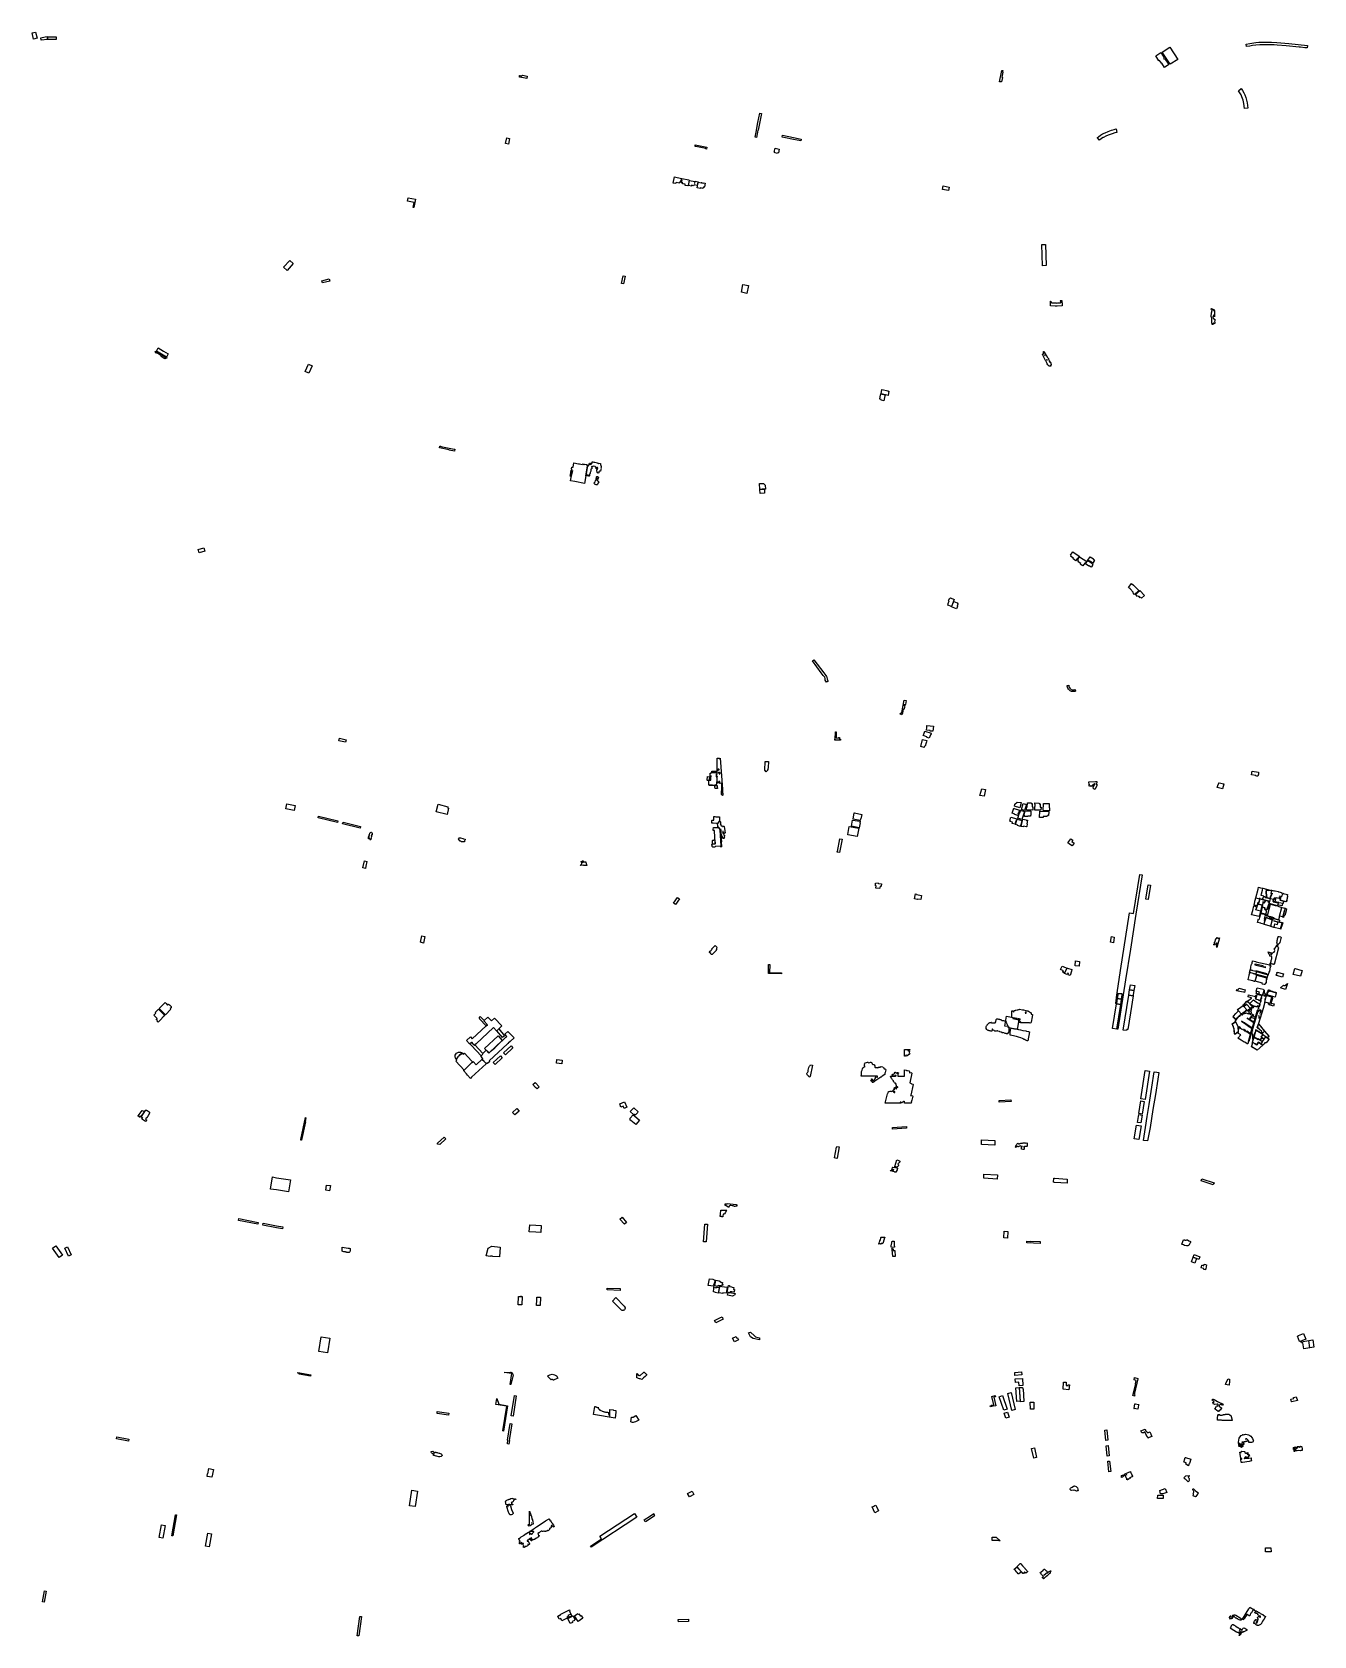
# Model space of a CAD drawing. Header units: metres. Extents: x 211180 to 213385, y 466835 to 469594.
import ezdxf

# ---------------------------------------------------------------- set-up
doc = ezdxf.new("R2010")
doc.units = ezdxf.units.M
doc.layers.add('DESCRIPTION_ERROR', color=5, linetype='Continuous')
doc.layers.add('EXCESS_ERROR', color=1, linetype='Continuous')

msp = doc.modelspace()

# ---------------------------------------------------------------- linework, layer by layer
at = {"layer": 'DESCRIPTION_ERROR'}
for points in [[(212932.4, 469128.6), (212932.4, 469130.8), (212932.8, 469130.6), (212932.8, 469129.3), (212933.2, 469128.4), (212934.1, 469128.5), (212934.8, 469128.1), (212936, 469128.1), (212937.4, 469127.8), (212938.1, 469128), (212940.6, 469127.8), (212942.2, 469128), (212943, 469127.6), (212944.6, 469127.9), (212947, 469127.8), (212948, 469128.2), (212949.4, 469128.1), (212950, 469128.6), (212950.3, 469129.4), (212950.2, 469130.3), (212949, 469131.6), (212949.3, 469131.9), (212952, 469131.9), (212951.9, 469129), (212952.1, 469127.4), (212952.1, 469122.9), (212951.9, 469122.6), (212943.5, 469122.4), (212940.4, 469122.4), (212932.6, 469122.5), (212932.1, 469122.8), (212932.1, 469126.8), (212932.4, 469128.6)], [(213210.6, 469117.7), (213211.1, 469117.1), (213212, 469116.8), (213212.8, 469116.1), (213213.8, 469116.7), (213214.1, 469113.7), (213214.3, 469113.2), (213214.3, 469104), (213214.1, 469104.5), (213214, 469107.4), (213213.8, 469108), (213213.6, 469108), (213213.6, 469106.3), (213212, 469105.6), (213212, 469105.2), (213211.3, 469104), (213211.3, 469103.4), (213211.9, 469102.2), (213212, 469101.2), (213212.4, 469100.9), (213213.4, 469101.1), (213213.4, 469100.3), (213213.7, 469099.9), (213214.4, 469100), (213214.7, 469099.6), (213214.8, 469097.3), (213214.6, 469095.4), (213214.9, 469094.4), (213214.9, 469093), (213214.8, 469092.6), (213214.3, 469092.6), (213214, 469092), (213213.7, 469092), (213213.2, 469092.2), (213212.9, 469093), (213212.3, 469093.1), (213211.9, 469091.2), (213211.4, 469090.7), (213210.6, 469090.4), (213210.4, 469090.7), (213210.4, 469091.3), (213211.1, 469091.5), (213211.1, 469091.8), (213210.5, 469091.8), (213209.8, 469093), (213210, 469096.1), (213209.6, 469096.9), (213209.9, 469097.9), (213209.6, 469099.1), (213209.8, 469101.6), (213209, 469102.7), (213208.8, 469104.7), (213209, 469111), (213209.8, 469112.5), (213209.6, 469113.8), (213210.4, 469114.3), (213210.5, 469114.8), (213208.9, 469116), (213208.7, 469117.7), (213208.9, 469118.2), (213210.6, 469117.7)], [(213212.5, 469115), (213213, 469114.7), (213213.1, 469115.6), (213213, 469116), (213212.8, 469116), (213212.5, 469115)], [(212920.8, 469034.5), (212919.5, 469036.8), (212919.4, 469038), (212918.5, 469039.2), (212918.5, 469039.8), (212919.7, 469040), (212920, 469040.5), (212920.6, 469040.6), (212921.2, 469041.2), (212921.2, 469041.5), (212920.1, 469041.5), (212920, 469043.9), (212920.3, 469044.1), (212921.6, 469044), (212922, 469042.6), (212923.1, 469041.4), (212923.4, 469040), (212923.3, 469039.2), (212924.4, 469039), (212924.9, 469038.4), (212926.3, 469034.4), (212927.3, 469033.9), (212928.4, 469032.7), (212928.8, 469031.9), (212929, 469030.9), (212929.7, 469029), (212930.2, 469028.8), (212930.3, 469028.2), (212930.8, 469027.6), (212930.8, 469027), (212931.1, 469026.8), (212931.4, 469026), (212931.7, 469025.9), (212932.7, 469024.4), (212933.5, 469021.8), (212933.2, 469020.8), (212932.3, 469020.8), (212932.8, 469019.2), (212932.4, 469019.2), (212932.3, 469019.5), (212931.7, 469019.5), (212931.1, 469019), (212930.5, 469019), (212930.3, 469018.7), (212929.7, 469018.7), (212929, 469019.9), (212928.1, 469020.5), (212927.8, 469021.1), (212926.6, 469023.2), (212926.6, 469023.8), (212926.1, 469024.9), (212925.3, 469025.8), (212924.7, 469027), (212924.3, 469028.3), (212923.7, 469028.8), (212922.6, 469030.8), (212920.8, 469034.2), (212920.8, 469034.5)], [(212921.8, 469038.5), (212921.9, 469037.9), (212922.4, 469037.8), (212922.5, 469037.4), (212922.8, 469037.4), (212923, 469038), (212922.4, 469038.1), (212922, 469038.7), (212921.8, 469038.5)], [(212925.7, 469030.1), (212926, 469030.1), (212926, 469030.3), (212925.7, 469030.3), (212925.7, 469030.1)], [(212926.2, 469029.5), (212926.4, 469029.4), (212926.6, 469029.7), (212926.2, 469030), (212926.2, 469029.5)], [(212930.2, 469026.6), (212930.3, 469026.6), (212930.4, 469027), (212930.2, 469027), (212930.2, 469026.6)], [(212108, 468840.1), (212108.2, 468840.6), (212108.9, 468841), (212109.2, 468841.4), (212109.1, 468841.9), (212108.9, 468842.2), (212108.4, 468842.2), (212108.3, 468842.4), (212108.9, 468845.5), (212110.9, 468845.1), (212112.4, 468852.8), (212120.2, 468851.2), (212120.4, 468851.2), (212120.4, 468851.2), (212121.5, 468851), (212121.6, 468850.9), (212122, 468850.9), (212126.5, 468850), (212126.6, 468850), (212126.9, 468850.2), (212127.4, 468850.2), (212128.3, 468850.7), (212128.3, 468850.1), (212129.2, 468850.2), (212129.4, 468850), (212130.2, 468850), (212131.2, 468850.2), (212131.2, 468850.2), (212134.4, 468849.8), (212134.2, 468848.8), (212136.3, 468848.5), (212136.3, 468848.5), (212136.6, 468848.4), (212136.6, 468847.8), (212137.1, 468847), (212138.4, 468847.8), (212138.2, 468848.8), (212138.2, 468849), (212138.6, 468850), (212138.6, 468850.8), (212139.4, 468852), (212139.6, 468852.2), (212140, 468852.1), (212140, 468850.8), (212140.2, 468850.8), (212140.2, 468852.1), (212141, 468852.2), (212141.3, 468851.2), (212142, 468850.8), (212142.4, 468852.2), (212143.6, 468852.1), (212143.9, 468852.5), (212143.9, 468854.2), (212145.1, 468854.2), (212146.5, 468853.9), (212147.2, 468853.6), (212148.3, 468853.6), (212153.1, 468852.6), (212153.3, 468852.5), (212152.8, 468852.2), (212152.8, 468852), (212153.2, 468852), (212154.4, 468851.3), (212154.8, 468851.5), (212154.5, 468852.1), (212157.6, 468851.8), (212158, 468851.6), (212158.3, 468850.8), (212158.2, 468849.1), (212158.7, 468848.4), (212158.6, 468847.8), (212159.6, 468846.4), (212159.6, 468845.4), (212159.2, 468844.4), (212159, 468843.6), (212159.3, 468842.4), (212158.8, 468841.4), (212158, 468838.4), (212157.1, 468838.1), (212156.4, 468838.1), (212155.4, 468837.4), (212155.1, 468836.6), (212155.1, 468835.2), (212154.4, 468835), (212153.8, 468835.3), (212153, 468835.2), (212152.7, 468836), (212152.6, 468837.2), (212151.8, 468838.2), (212151.7, 468840.5), (212152.1, 468841.3), (212152.7, 468841.2), (212153.4, 468842), (212153.3, 468843), (212153.6, 468843.6), (212153, 468844.6), (212152.4, 468844.7), (212152.2, 468844.3), (212151.8, 468844.3), (212151.7, 468844.8), (212151.5, 468844.8), (212151.5, 468844.4), (212150.9, 468844), (212151.2, 468843.4), (212151.2, 468842.9), (212150.5, 468842.5), (212150.4, 468844.9), (212149.7, 468845.5), (212149.2, 468846.8), (212148.4, 468846.6), (212146.4, 468846.7), (212145.7, 468846.5), (212144.9, 468847), (212144.5, 468846.5), (212143.3, 468846.5), (212142.8, 468845.9), (212142.8, 468845.4), (212143.1, 468845.2), (212143.2, 468842.9), (212143, 468842.4), (212142.5, 468842.5), (212141.6, 468841.6), (212141.5, 468838.2), (212140.4, 468835.8), (212140.4, 468834.4), (212139.4, 468833), (212139.5, 468830.2), (212138.9, 468829.8), (212138, 468829.7), (212137.3, 468830.5), (212137.3, 468831.6), (212137.1, 468831.6), (212137.1, 468830.5), (212135.6, 468830.3), (212135.4, 468830.8), (212135.4, 468832.8), (212134.9, 468833), (212133.8, 468833), (212133.7, 468832.8), (212133.6, 468831.2), (212133.2, 468830.4), (212136.1, 468847.5), (212130.8, 468817.4), (212130.7, 468817.3), (212114.3, 468820.6), (212106.4, 468821.7), (212109.8, 468839.5), (212107.9, 468829.6), (212106.6, 468829.8), (212106.6, 468829.8), (212106.2, 468830), (212106.3, 468832), (212107.8, 468839.9), (212108, 468840.1)], [(212140.2, 468850.1), (212140.2, 468850.6), (212140, 468850.1), (212140.2, 468850.1)], [(212141.5, 468849.8), (212142.1, 468849.5), (212142.2, 468850.3), (212142.1, 468850.6), (212141.5, 468850.4), (212141.5, 468849.8)], [(212153.4, 468829.2), (212153.3, 468828.6), (212153.8, 468828.5), (212154, 468828.1), (212155, 468828), (212155.2, 468827.5), (212154.8, 468827), (212154, 468827), (212153.2, 468825.8), (212153.3, 468825.5), (212153.9, 468825.2), (212153.9, 468824.8), (212152.8, 468824.8), (212152.7, 468825.2), (212152.9, 468825.4), (212152.9, 468825.8), (212152.4, 468826.1), (212152.1, 468825.6), (212152.4, 468825.4), (212152.6, 468824.8), (212152.1, 468824.4), (212151.4, 468824.4), (212151.2, 468824.2), (212152.1, 468823.8), (212152.3, 468822.5), (212152.9, 468821.9), (212153.4, 468821.8), (212154.5, 468820.4), (212154.5, 468819.7), (212155.1, 468819.1), (212155.1, 468818.6), (212155, 468818.3), (212154, 468818.2), (212153, 468815.3), (212152.7, 468814.9), (212152.3, 468815.2), (212151.7, 468814.9), (212150.6, 468814.9), (212149.8, 468815.3), (212149.1, 468815.2), (212148.5, 468816.2), (212147.6, 468816.7), (212147.5, 468818.2), (212147.8, 468818.6), (212148.4, 468819.2), (212148.7, 468819.2), (212149.2, 468819.8), (212149.4, 468822), (212150.2, 468822.8), (212150.6, 468824), (212151, 468824.2), (212150.9, 468825.5), (212151.4, 468827), (212151.5, 468828.7), (212152, 468829.2), (212152.7, 468829.1), (212153, 468829.3), (212153.4, 468829.2)], [(212348.5, 468320), (212348.5, 468320.1), (212357.9, 468319.8), (212357.9, 468319.8), (212349.6, 468320.1), (212349.6, 468322.4), (212357.5, 468322.9), (212357.7, 468322.1), (212357.8, 468321.3), (212357.7, 468322.1), (212358.4, 468319.8), (212358.5, 468317.3), (212358.7, 468317.9), (212358.7, 468321.4), (212359, 468321.6), (212358.7, 468322.2), (212358.7, 468344.5), (212361.6, 468344.7), (212362.8, 468344.4), (212363.6, 468343), (212363.9, 468343.1), (212364, 468344.8), (212364.2, 468344.8), (212367.8, 468291), (212367.8, 468289.3), (212367.9, 468288.9), (212368.5, 468281), (212368.4, 468280.8), (212368.2, 468280.6), (212367.2, 468281), (212366.5, 468281.9), (212366.2, 468283.1), (212366.4, 468284.8), (212366.6, 468285.1), (212367.4, 468285.2), (212367.2, 468285.7), (212366.6, 468285.6), (212366.5, 468285.8), (212366.5, 468287.9), (212367.1, 468289.3), (212366.9, 468290.5), (212367.1, 468293.5), (212367, 468300.4), (212366.8, 468300.8), (212366, 468301), (212365.3, 468301.4), (212364.1, 468301.2), (212362.7, 468301.8), (212362.7, 468303.2), (212363.3, 468303.6), (212363.4, 468304.2), (212361.6, 468304.2), (212361.4, 468303), (212360.9, 468302.6), (212360.6, 468302), (212359.7, 468301.8), (212359.4, 468302), (212359.3, 468304.2), (212359.1, 468304.7), (212359.1, 468306.8), (212358.7, 468308), (212358.7, 468313.3), (212358.4, 468311.3), (212358, 468317.7), (212357.9, 468312.3), (212358, 468316.9), (212358.4, 468311.1), (212358.1, 468309), (212357.9, 468300), (212356.9, 468298.8), (212356.6, 468298), (212356.4, 468297.8), (212355.8, 468297.8), (212355.8, 468298), (212356.9, 468299.1), (212355.8, 468298.1), (212354.9, 468298.1), (212354.9, 468297.7), (212356.3, 468297.8), (212356.1, 468297.6), (212356.9, 468297.5), (212357.9, 468297.8), (212358.7, 468297.8), (212358.7, 468294.1), (212359.1, 468294.2), (212359.6, 468293.7), (212359.7, 468292.5), (212355.3, 468292.2), (212355.1, 468294.6), (212355, 468296.6), (212355.5, 468297.4), (212351.8, 468297.4), (212345, 468297.6), (212345.1, 468298.5), (212350.6, 468298.3), (212344.4, 468298.5), (212344.4, 468299), (212344.6, 468299.2), (212344.7, 468300.5), (212344.8, 468306), (212344.7, 468306.2), (212343, 468306.2), (212342.1, 468306.3), (212341.6, 468306.8), (212341.7, 468307.2), (212341.9, 468308.2), (212342, 468311.6), (212342.1, 468313), (212345.7, 468312.7), (212345.3, 468307.9), (212345.2, 468307), (212345.2, 468306.8), (212345.2, 468306.8), (212345.2, 468306.8), (212345.3, 468306.6), (212346.6, 468306.7), (212346.7, 468306.8), (212347.8, 468306.8), (212347.9, 468309.1), (212347.9, 468309.7), (212347.9, 468309.7), (212347.9, 468311.8), (212347.2, 468311.7), (212347.2, 468313.4), (212347.2, 468313.4), (212347.2, 468313.5), (212347.2, 468313.5), (212346.7, 468313.5), (212346.8, 468318.9), (212346.8, 468319), (212347.7, 468319), (212348.4, 468319), (212348.4, 468319.8), (212348.5, 468320)], [(212348, 468314.6), (212348, 468313.4), (212348, 468313.4), (212348, 468312.5), (212348, 468314.6), (212348.2, 468314.5), (212348.2, 468314.6), (212348, 468314.6)], [(212359.8, 468325.1), (212359.7, 468324.7), (212360.4, 468323.6), (212361.4, 468323.8), (212362.4, 468324.5), (212362.4, 468325.1), (212362.2, 468325.3), (212361.7, 468325.4), (212361.5, 468325.8), (212360.8, 468325.8), (212359.8, 468325.1)], [(212361.1, 468319.4), (212361.6, 468319.6), (212361.4, 468319.9), (212360.8, 468319.9), (212361.1, 468319.4)], [(212363.4, 468319.2), (212362.9, 468319.4), (212362.9, 468319.8), (212362.1, 468319.8), (212362.1, 468319.3), (212361.6, 468319.1), (212361.6, 468318.8), (212362.3, 468318.5), (212362.7, 468317.8), (212363.2, 468318.2), (212364.2, 468318.1), (212364.1, 468320), (212363.4, 468319.2)], [(212362.7, 468316.8), (212362.7, 468316.9), (212362.3, 468316.8), (212362.7, 468316.8)], [(213008.3, 468290.5), (213007.7, 468291.1), (213007.1, 468291.2), (213007, 468291.6), (213006.5, 468291.6), (213006.4, 468292), (213006, 468292.1), (213005.6, 468294.1), (213006.7, 468296.2), (213007, 468297.1), (213007.6, 468297.7), (213007.7, 468298.6), (213008.4, 468300.2), (213007.9, 468300.2), (213007.1, 468299.5), (213007.1, 468299.2), (213005.8, 468299.4), (213005.2, 468299), (213005, 468295.7), (213004.8, 468295.9), (213004.7, 468296.8), (213004.8, 468298.4), (213004.4, 468298.4), (213003.8, 468297), (213003.8, 468296), (213003.5, 468296.2), (213003.2, 468296.6), (213002.4, 468296.8), (213001.8, 468296.4), (213001.8, 468295.7), (213001.4, 468295.6), (213001.3, 468296.3), (213000.8, 468296.8), (212999.6, 468296.6), (212999.2, 468297), (212998.8, 468296.2), (212998.6, 468297.7), (212998.7, 468299.4), (212998.7, 468299.4), (212998.7, 468298.8), (212998.7, 468299.4), (212998.9, 468299.4), (212998.9, 468299.9), (212998.7, 468300), (212998.7, 468299.4), (212998.3, 468303.7), (213009.5, 468304.7), (213011, 468304.7), (213011.5, 468304.6), (213011.6, 468304.2), (213012.1, 468304.2), (213012, 468301.9), (213011.6, 468301.3), (213010.4, 468300.6), (213010.9, 468300.4), (213011, 468300), (213011.9, 468299.8), (213011.9, 468299.2), (213011.7, 468296.9), (213008.4, 468290.5), (213008.3, 468290.5)], [(212999.2, 468297.5), (212999.4, 468297.5), (212999.4, 468297.8), (212999.2, 468297.8), (212999.2, 468297.5)], [(212350.1, 468238.2), (212352.9, 468238.1), (212353.3, 468244.1), (212354.9, 468244), (212356.6, 468243.8), (212357.7, 468243.8), (212362.4, 468243.5), (212362.6, 468243.4), (212362.8, 468239.8), (212362.7, 468238.1), (212362.9, 468237.6), (212362.8, 468236.2), (212363.4, 468236), (212363.4, 468236), (212362.2, 468235.9), (212362.2, 468235.9), (212361.8, 468235.8), (212361.8, 468234.8), (212359.5, 468232.4), (212359.6, 468232.2), (212361.9, 468234.6), (212361.9, 468235.7), (212363.4, 468235.8), (212363.4, 468236), (212363.6, 468235.9), (212363.9, 468235.6), (212363.4, 468235.6), (212363.4, 468235.5), (212363.9, 468235.5), (212364.4, 468235), (212364.8, 468231.9), (212365, 468229.9), (212364.8, 468231.8), (212365.2, 468229.3), (212365.7, 468228.4), (212366.9, 468228.1), (212367.8, 468227.6), (212368.1, 468227.3), (212369.2, 468227.3), (212369.6, 468227.8), (212370.1, 468227.8), (212370.7, 468227.3), (212371.2, 468223.7), (212372.2, 468219.8), (212372.4, 468215.8), (212372.2, 468216), (212371.8, 468216), (212371, 468215.2), (212370.5, 468216.1), (212370, 468216), (212370, 468214.2), (212370.6, 468213.1), (212370.6, 468212.2), (212371.2, 468212), (212371.3, 468211.3), (212371.1, 468208.8), (212371.4, 468207.8), (212371.1, 468206.5), (212369.9, 468206.4), (212369.6, 468206.8), (212369.3, 468206.8), (212368.7, 468206.4), (212368.4, 468206.5), (212368.3, 468208.7), (212367.2, 468210.6), (212366.5, 468209.9), (212366.3, 468209.2), (212365.8, 468209), (212365.6, 468208.6), (212365.6, 468207.8), (212366, 468206.5), (212365.9, 468204.5), (212366.6, 468201.7), (212366.5, 468200.4), (212366, 468199.3), (212366.2, 468193.6), (212366.4, 468193.3), (212366.3, 468192.1), (212365.9, 468191.8), (212365.4, 468191.7), (212365.3, 468192.5), (212366.2, 468192.6), (212366.2, 468193), (212366, 468193), (212364.3, 468221.1), (212363.9, 468221.6), (212364.3, 468221), (212366, 468193), (212355.6, 468192.4), (212355.6, 468192), (212354.4, 468191.6), (212353.2, 468191.5), (212351.3, 468191.4), (212351, 468192.2), (212350.3, 468192.6), (212350.3, 468193.4), (212350, 468194), (212349.8, 468195.5), (212349.6, 468195.8), (212350.2, 468196.4), (212355, 468197), (212350.4, 468196.6), (212350.4, 468196.7), (212350.6, 468196.8), (212350.7, 468199.2), (212351, 468199.7), (212351, 468199.7), (212351.1, 468199.7), (212351, 468201.3), (212350.9, 468202.9), (212351.3, 468203.8), (212353.1, 468203.6), (212353.6, 468204), (212353.6, 468204), (212354.9, 468204.1), (212355.3, 468197.1), (212355.3, 468197.1), (212355.4, 468196.6), (212354.1, 468220), (212352.1, 468220.1), (212352.2, 468221.3), (212352.1, 468221.6), (212352.3, 468225.3), (212353.7, 468225.4), (212353.7, 468225.4), (212353.7, 468225.2), (212353.9, 468225.2), (212353.9, 468225.2), (212357.3, 468225.3), (212357.9, 468225.2), (212358.8, 468225.4), (212361.1, 468225.5), (212363.8, 468221.7), (212365.5, 468221.8), (212365.5, 468221.9), (212364.1, 468221.7), (212361.1, 468225.7), (212361.1, 468225.7), (212360.3, 468225.7), (212360.3, 468225.8), (212360.2, 468225.9), (212360, 468227.4), (212360, 468228.4), (212359.6, 468232.2), (212357.8, 468232.1), (212352.2, 468232.7), (212350.2, 468232.6), (212349.8, 468232.8), (212349.8, 468233.1), (212349.8, 468233.1), (212349.9, 468237.4), (212350.1, 468238.2)], [(211765.1, 468212), (211763.9, 468211.9), (211764, 468210.5), (211764.4, 468209.6), (211764.2, 468209.2), (211763.9, 468208.9), (211764, 468208.3), (211763.6, 468207.6), (211763.6, 468206.2), (211763.3, 468205.2), (211763.3, 468204.5), (211762.6, 468204), (211761.2, 468203.9), (211761.2, 468204.1), (211761.8, 468204.6), (211762.4, 468204.5), (211762.6, 468205.1), (211762.2, 468205.1), (211761.8, 468204.7), (211761.6, 468205.2), (211761, 468205.4), (211761, 468205.8), (211761.2, 468205.9), (211761.1, 468206.2), (211760.8, 468206.3), (211759.9, 468206), (211759.8, 468206.5), (211759.7, 468205.6), (211759.4, 468205.7), (211759.1, 468206.8), (211759.3, 468209), (211759.7, 468209.9), (211759.8, 468207.5), (211759.8, 468210.4), (211760.4, 468211.7), (211761, 468211.8), (211761, 468212), (211760.3, 468212), (211760.3, 468212.5), (211760.8, 468213.4), (211761.2, 468215.6), (211761.8, 468216.2), (211762.9, 468216.6), (211763.2, 468217.1), (211763.8, 468217.3), (211764.4, 468217.2), (211764.8, 468216.1), (211765.7, 468215.4), (211765.7, 468214.2), (211765.3, 468212.7), (211765.1, 468212)], [(211924.6, 468202.9), (211924.3, 468202.4), (211924.4, 468201.2), (211924.2, 468200.8), (211923.6, 468200.8), (211923, 468200.4), (211921.8, 468200.6), (211920, 468200.5), (211919.3, 468200.8), (211918.2, 468201.6), (211916.8, 468201.8), (211915.9, 468202.3), (211915.6, 468203), (211915.6, 468203.6), (211914.6, 468204.1), (211914.6, 468204.8), (211914.2, 468205.4), (211914.5, 468207.2), (211914.8, 468207.6), (211917.1, 468207.3), (211921.1, 468206.3), (211921.2, 468206.3), (211922.3, 468206.1), (211924.9, 468205.4), (211925.2, 468205.2), (211925.2, 468203.9), (211925, 468203), (211924.6, 468202.9)], [(212364.7, 468217.8), (212365.1, 468216.7), (212365.3, 468214.6), (212365.3, 468215.9), (212365.9, 468217.9), (212365.9, 468220.9), (212365.6, 468221.5), (212364.6, 468221.5), (212364.7, 468217.8)], [(212365.1, 468212), (212366.8, 468212), (212366.6, 468213.4), (212366.2, 468213.5), (212365.8, 468214.1), (212365.2, 468214.1), (212365.1, 468212)], [(212368.4, 468218), (212368.3, 468216.6), (212368.6, 468215.8), (212369, 468215.4), (212369.6, 468216.7), (212369.3, 468217.4), (212369.2, 468219), (212368.9, 468219.2), (212368.4, 468218)], [(212126.3, 468166.8), (212127.4, 468167.8), (212128.3, 468168), (212128.3, 468166.1), (212129.2, 468166.2), (212130.1, 468166), (212130.5, 468166.3), (212131.6, 468166.3), (212131.7, 468166), (212133, 468166), (212133.3, 468162.2), (212133.3, 468162.2), (212134.2, 468162.3), (212134.4, 468160), (212129.3, 468159.7), (212129.2, 468160.5), (212124, 468160.2), (212124.5, 468161.3), (212125.4, 468161.9), (212125.3, 468162.5), (212125.8, 468163.1), (212125.8, 468164.5), (212126, 468165.1), (212128.3, 468165.6), (212128.3, 468166), (212124.1, 468166.1), (212124.1, 468166.3), (212126.3, 468166.8)], [(213284.2, 468099.4), (213284.3, 468100.3), (213285.4, 468104.5), (213289.3, 468119.4), (213289.6, 468119.3), (213290.3, 468122.4), (213293.3, 468121.7), (213293.4, 468121.7), (213293.6, 468121.7), (213297.7, 468120.7), (213303.6, 468119.3), (213303.7, 468119.2), (213303.8, 468117.8), (213304.4, 468117.6), (213305.5, 468117.6), (213306.1, 468117.8), (213306.8, 468117.2), (213311.7, 468117.3), (213312.5, 468117.2), (213312.5, 468117.3), (213312.6, 468117.3), (213315.9, 468116.6), (213315.9, 468116.7), (213317.4, 468116.4), (213317.9, 468116.3), (213318.6, 468116.2), (213323.8, 468115.1), (213324.4, 468115), (213324.6, 468114.9), (213327.5, 468114.3), (213327.4, 468114), (213328.9, 468113.7), (213329.1, 468113.5), (213329, 468113.1), (213332.3, 468112.4), (213332.2, 468112), (213340.1, 468110.2), (213339.5, 468107.4), (213339.8, 468107.4), (213339.7, 468105.7), (213339.5, 468105.4), (213338.6, 468100.8), (213338.2, 468099.7), (213338.2, 468098.5), (213338, 468097.5), (213337.3, 468097.8), (213337.2, 468097.6), (213333.1, 468098.6), (213332.2, 468094.3), (213331.4, 468094.4), (213330.8, 468091.5), (213330.7, 468091), (213330.1, 468091.1), (213329.9, 468090.3), (213322.9, 468092.2), (213322.7, 468090.8), (213308.5, 468094.4), (213308.4, 468094.7), (213309.3, 468098.6), (213309.6, 468098.6), (213310.5, 468103.3), (213310, 468103.4), (213311.1, 468108.3), (213309.9, 468102.9), (213308.7, 468098.3), (213308.9, 468098.2), (213308.3, 468096.5), (213308.5, 468096.4), (213307.6, 468094), (213308.6, 468093.6), (213308.6, 468093.5), (213307.9, 468091.2), (213307.1, 468089), (213306.8, 468088.8), (213306.7, 468088.1), (213306.1, 468087.2), (213306, 468085.9), (213305.4, 468084.4), (213305, 468083.8), (213305, 468083.7), (213304.1, 468084), (213303.9, 468083.5), (213302.3, 468084.1), (213303, 468081.3), (213302.9, 468076.4), (213303.4, 468075.9), (213303.4, 468075.8), (213303.1, 468074.8), (213303.5, 468074), (213303.7, 468074), (213304.3, 468075), (213305.4, 468073.9), (213310.8, 468093.5), (213318.9, 468091.4), (213323.2, 468090.3), (213323.1, 468089.8), (213330.2, 468087.9), (213335.7, 468086.6), (213335.6, 468086.3), (213338.2, 468085.6), (213337.4, 468082), (213335.1, 468073.8), (213334.2, 468073.8), (213333.5, 468073.2), (213333.2, 468070.7), (213331.7, 468071), (213334.6, 468082.5), (213331.7, 468071.5), (213326.3, 468072.9), (213324.6, 468066.4), (213315.9, 468068.6), (213324.7, 468066.3), (213326, 468065.9), (213325.4, 468062.5), (213325.6, 468063.1), (213325.9, 468063), (213326, 468062.9), (213326.8, 468062.7), (213328.5, 468062.3), (213329, 468061.9), (213330, 468061.8), (213330.4, 468061.7), (213330.5, 468061.8), (213331.2, 468061.7), (213331.5, 468061.6), (213331.8, 468061.1), (213331, 468058.1), (213330.6, 468057.9), (213329.9, 468055.5), (213329.8, 468055.3), (213329.7, 468055.1), (213328.6, 468051.4), (213328.2, 468050.7), (213327.3, 468050.8), (213316.4, 468053.4), (213313.1, 468054.4), (213312.4, 468054.8), (213310.9, 468055.1), (213310.6, 468055.2), (213310.7, 468055.7), (213299.6, 468058.5), (213299.5, 468058.5), (213301.2, 468065), (213300.3, 468065.2), (213300.8, 468065), (213299.3, 468059), (213294.6, 468060.2), (213294.4, 468060.4), (213293.8, 468060.5), (213288.4, 468061.9), (213290, 468068), (213291.6, 468067.6), (213292.6, 468071.2), (213294.3, 468076.7), (213294.5, 468078.1), (213296.9, 468088.4), (213295.8, 468088.7), (213296.7, 468091.5), (213294.7, 468085.9), (213293.6, 468081.6), (213291.8, 468074.7), (213291.7, 468074.6), (213291.7, 468074.4), (213291.5, 468073.8), (213291.2, 468073.8), (213291.2, 468073.1), (213291.3, 468073), (213291.1, 468072.2), (213278.2, 468074.9), (213280.1, 468082.5), (213282.1, 468090.3), (213286.7, 468089.1), (213285.2, 468083.6), (213287.2, 468087.9), (213289.2, 468094.5), (213289.5, 468096), (213288.7, 468096.2), (213287.2, 468090.6), (213282.5, 468091.8), (213284, 468097.5), (213283.6, 468097.6), (213284, 468098.9), (213284.2, 468099.4)], [(213292.5, 468102.6), (213298.4, 468100.8), (213302.1, 468099.9), (213302.1, 468100.1), (213306.6, 468098.8), (213307.7, 468098.5), (213296.9, 468101.6), (213297.7, 468104.4), (213296.9, 468101.7), (213293, 468102.6), (213293.1, 468102.9), (213291.1, 468103.4), (213291, 468103), (213292.5, 468102.6)], [(213298.4, 468096.5), (213300.5, 468095.8), (213300.8, 468096.6), (213297.5, 468097.4), (213296.7, 468091.5), (213298.4, 468096.5)], [(213312.6, 468108), (213312.9, 468109.2), (213311.9, 468109.4), (213311.9, 468109.2), (213311.7, 468108.2), (213312.6, 468108)], [(213314.8, 468111), (213312, 468111.6), (213314.5, 468111.1), (213314.8, 468111)], [(213316.9, 468101.8), (213317.1, 468102.9), (213316.2, 468103.1), (213316, 468102), (213315.8, 468102.1), (213315.1, 468098.3), (213318.8, 468097.7), (213315.2, 468098.3), (213315.9, 468101.9), (213316.9, 468101.8)], [(213317.4, 468104.6), (213318.2, 468104.4), (213317.7, 468101.6), (213318.2, 468104.4), (213320, 468104), (213317.4, 468104.6)], [(213326.4, 468103.6), (213326.4, 468105.8), (213326, 468103.7), (213326.4, 468103.6)], [(213326.9, 468107.2), (213327, 468106.6), (213327.2, 468106.8), (213327.1, 468107.6), (213326.9, 468107.2)], [(213303.5, 468073.3), (213304, 468073.6), (213304, 468073.8), (213303.4, 468073.8), (213303.5, 468073.3)], [(213316.3, 468070.2), (213313.5, 468071), (213305.9, 468072.9), (213316.3, 468070.2)], [(213309, 468070.7), (213309, 468070.1), (213309.2, 468069.6), (213310.9, 468069), (213311.3, 468068.5), (213312.1, 468068.4), (213312.4, 468068.2), (213313, 468068.3), (213313.2, 468070.3), (213311.6, 468070.4), (213310.3, 468070.9), (213309.2, 468070.9), (213309, 468070.7)], [(213324, 468062.7), (213323.8, 468062.7), (213316.5, 468064.5), (213324, 468062.7)], [(213218.4, 468019.9), (213218, 468020.9), (213218.4, 468023.4), (213218.8, 468023.9), (213218.6, 468025.2), (213219, 468026.2), (213218, 468026.4), (213217.8, 468026.2), (213216.6, 468026), (213216.5, 468024.5), (213215.3, 468023.8), (213214.9, 468023), (213213.4, 468023.6), (213213.2, 468024.4), (213213.7, 468024.7), (213214.3, 468025.9), (213214.6, 468028), (213214.9, 468028.3), (213216.7, 468033.8), (213217.7, 468034.4), (213219.1, 468036.1), (213219.7, 468036), (213219.8, 468035), (213220.2, 468034.8), (213221.6, 468034.8), (213222.5, 468035.2), (213222.7, 468035.8), (213222.9, 468035.8), (213218.6, 468018.9), (213218.4, 468019), (213218.4, 468019.9)], [(213309.5, 468005.5), (213310.2, 468006.1), (213310.1, 468006.8), (213309.2, 468007), (213308.9, 468006.7), (213308.5, 468007.9), (213308.2, 468007.9), (213308, 468007.6), (213307.8, 468007.6), (213307.4, 468010.2), (213306.7, 468010.8), (213306.6, 468011.2), (213314.4, 468009.3), (213314.6, 468010.2), (213315.2, 468010.1), (213315.2, 468010.3), (213315.8, 468010.7), (213316.6, 468010.6), (213317, 468011), (213317.6, 468012), (213318, 468013.9), (213317.3, 468014.9), (213317.5, 468016.2), (213317.9, 468016.3), (213317.9, 468016.6), (213317.5, 468016.7), (213317.5, 468017.8), (213318, 468017.8), (213318.4, 468018.2), (213319.1, 468018.2), (213319.4, 468018.6), (213319.7, 468019.9), (213319.9, 468020.4), (213320.8, 468020.6), (213320.8, 468021.6), (213321.2, 468022.4), (213323, 468023.5), (213323, 468023.8), (213322.8, 468023.8), (213322.3, 468024.4), (213322.3, 468025.1), (213322, 468025.7), (213322, 468027), (213322.2, 468027.7), (213321.5, 468027.7), (213321.5, 468028.1), (213322, 468029.2), (213322.1, 468030.8), (213322.6, 468032.8), (213322.9, 468033.4), (213323, 468034.4), (213323.4, 468034.9), (213323.4, 468035.6), (213323.9, 468037.5), (213324.1, 468037.7), (213325.3, 468037.7), (213328, 468037), (213328.6, 468036.6), (213329.1, 468036.6), (213326.8, 468027.7), (213326.6, 468027.7), (213326.5, 468027), (213326.3, 468027), (213325.3, 468025.4), (213324.6, 468025.1), (213324.6, 468024.8), (213323.5, 468024), (213323.3, 468023), (213322.9, 468022.7), (213322.9, 468020.9), (213322.7, 468020.3), (213323.3, 468020.2), (213323.9, 468019.7), (213324.4, 468018.5), (213324.4, 468018.2), (213317, 467989.8), (213316.6, 467989.7), (213315.6, 467990.3), (213313.6, 467990.3), (213312.5, 467991), (213312.4, 467991.5), (213310.1, 467990.2), (213310.1, 467987.8), (213309.8, 467987.6), (213309.8, 467986.9), (213310.4, 467987.6), (213310.9, 467987.8), (213311.3, 467987.4), (213311.3, 467986.8), (213310.8, 467985.6), (213310.1, 467984.9), (213310.1, 467983.7), (213309.7, 467983), (213309.8, 467981.9), (213309.5, 467981.3), (213308.9, 467977.9), (213307.9, 467976.4), (213307.3, 467973.8), (213306.7, 467972.9), (213306.6, 467972.2), (213305.5, 467970.8), (213304.8, 467967.2), (213304.1, 467965.9), (213304, 467964.6), (213304.3, 467963.5), (213304, 467963), (213304, 467963.8), (213303.6, 467964), (213303.5, 467962.2), (213303.1, 467962), (213303.1, 467960.9), (213303.5, 467960.3), (213303.5, 467959.1), (213303.4, 467958.9), (213301.2, 467955.9), (213300.1, 467955.1), (213300, 467955.1), (213296.8, 467955.6), (213296.6, 467956.6), (213296.7, 467957.4), (213284.2, 467960.8), (213286.9, 467971.2), (213303.9, 467966.8), (213304.1, 467967.8), (213304.2, 467967.8), (213287.4, 467972.3), (213287.3, 467971.9), (213284.6, 467972.5), (213287, 467971.9), (213284, 467960.4), (213283.9, 467960.5), (213283.8, 467960.6), (213283.3, 467960.6), (213282.6, 467961.1), (213281.8, 467961), (213281.3, 467961.1), (213281.3, 467961), (213280.3, 467961.3), (213280.3, 467961.5), (213279.7, 467961.8), (213277.4, 467962), (213272.2, 467963.4), (213272.2, 467964), (213273.9, 467970.8), (213274.1, 467971.4), (213274.1, 467971.8), (213275, 467975.4), (213275.2, 467976), (213274.9, 467976.1), (213275, 467976.9), (213275.3, 467978.1), (213275.5, 467978.5), (213275.8, 467980.1), (213276.1, 467980.4), (213276.1, 467980.5), (213279.8, 467979.5), (213276.1, 467980.5), (213276.1, 467981.9), (213276.2, 467982.3), (213276.6, 467983.6), (213276.6, 467984.1), (213277, 467985.6), (213277.1, 467985.7), (213277.1, 467985.9), (213278.1, 467990.1), (213278.9, 467991.6), (213279, 467992.6), (213279.1, 467993.4), (213279.5, 467994.2), (213279.7, 467995.8), (213285.4, 467994.6), (213285.3, 467994.4), (213309.6, 467988.8), (213310.1, 467990.7), (213310.1, 467990.8), (213310.1, 467990.8), (213310.3, 467991.7), (213310.6, 467992), (213311.2, 467993.6), (213311.6, 467995.2), (213311.8, 467996.5), (213312.6, 467998), (213312.7, 467999.4), (213313.2, 468000.1), (213313, 468002.1), (213313.2, 468002.9), (213313, 468003), (213313, 468003.1), (213312.9, 468003.1), (213312.9, 468003.2), (213309.8, 468004), (213309.5, 468005.5)], [(212349.9, 468016.6), (212355.5, 468022.1), (212355.5, 468022.1), (212358.1, 468019.2), (212357.8, 468017.3), (212358.1, 468016.2), (212357.3, 468015.1), (212357.3, 468014), (212351.4, 468007.9), (212351.2, 468007.9), (212350, 468006.7), (212349.1, 468006.7), (212347.7, 468008.2), (212347.7, 468008.4), (212345.8, 468010.1), (212345.6, 468010.8), (212346.7, 468012.4), (212348, 468013.4), (212348.2, 468013.9), (212348.4, 468013.9), (212348.9, 468014.8), (212350.1, 468016), (212349.8, 468016.2), (212349.9, 468016.6)], [(213311.2, 468008.2), (213312.2, 468008.3), (213312, 468008.5), (213311.3, 468008.5), (213311.2, 468008.2)], [(213311.9, 468007.2), (213311.8, 468006.7), (213312.8, 468006.6), (213313.1, 468006.8), (213313, 468007.4), (213312.6, 468007.7), (213311.9, 468007.2)], [(213312.7, 468008.2), (213312.7, 468008.4), (213312.6, 468008.2), (213312.7, 468008.2)], [(213321.8, 468021), (213322.6, 468020.5), (213322.4, 468021.6), (213321.8, 468021.7), (213321.8, 468021)], [(213302.8, 467984.4), (213302.9, 467984.6), (213301.4, 467985.1), (213301.6, 467986.3), (213301.4, 467985.3), (213298.8, 467985.7), (213297.8, 467986), (213298, 467987.1), (213284.3, 467990.2), (213283.9, 467990.3), (213283.6, 467989.2), (213302.8, 467984.4)], [(213288.4, 467976.8), (213304.6, 467972.4), (213304.9, 467973.3), (213285.7, 467978.5), (213285.6, 467978), (213286.5, 467977.7), (213286.5, 467977.5), (213288.5, 467977.1), (213288.4, 467976.8)], [(213284.8, 467973.1), (213280.9, 467974.3), (213280.8, 467973.9), (213284.7, 467972.9), (213284.6, 467972.5), (213284.8, 467973.1)], [(213246.1, 467899.8), (213246.8, 467901), (213251.2, 467905.2), (213250.9, 467905.6), (213255.6, 467909.7), (213254.3, 467911.8), (213254.3, 467912.1), (213255.6, 467913.1), (213255.6, 467913.1), (213255.6, 467913.1), (213263.4, 467919.2), (213262.9, 467919.7), (213265.8, 467922.1), (213270.2, 467926.3), (213270.4, 467925.8), (213270.8, 467925.6), (213271.1, 467925.7), (213271.1, 467925.8), (213279.5, 467916.9), (213281.5, 467915.7), (213282.2, 467917.8), (213277.1, 467920.8), (213275.9, 467922.1), (213275.5, 467921.8), (213271.2, 467926.3), (213271.3, 467926.6), (213271.9, 467927.1), (213278.2, 467931.6), (213277.9, 467931.8), (213278.1, 467932.5), (213272.3, 467933.9), (213273.1, 467937.5), (213282.3, 467935.1), (213284.3, 467934.6), (213284.4, 467935.2), (213285.2, 467935), (213284.3, 467931.4), (213285.5, 467931.1), (213286.9, 467935.7), (213285.6, 467936), (213285.9, 467937.2), (213287.3, 467936.9), (213287.6, 467937.9), (213287.8, 467938.5), (213289.8, 467937.9), (213295.7, 467936.1), (213296, 467936.8), (213292.2, 467937.9), (213290.6, 467938.3), (213290.7, 467938.8), (213286.2, 467939.9), (213286.9, 467943.5), (213286.3, 467943.6), (213287.7, 467949.7), (213298, 467947), (213299.2, 467944.9), (213297.2, 467937.9), (213296.8, 467936.6), (213297, 467936.6), (213297.4, 467937.9), (213299.6, 467945.1), (213299.9, 467946.3), (213299.5, 467943.6), (213299.5, 467941.7), (213300, 467941.1), (213300.2, 467941.1), (213300.7, 467939.9), (213301.2, 467939.9), (213301.7, 467939.3), (213302.3, 467939.2), (213302.4, 467938.4), (213301.7, 467937.1), (213301.1, 467937), (213300.1, 467937.2), (213299.8, 467936.8), (213299.3, 467936.9), (213299.4, 467935.6), (213302.9, 467935.6), (213303.1, 467934.8), (213304.2, 467937.7), (213304.2, 467938.6), (213305.2, 467941), (213305.4, 467942.4), (213306, 467943), (213306.1, 467944.2), (213306.7, 467945), (213307.4, 467945.5), (213307.4, 467945.8), (213307.8, 467945.8), (213309.2, 467945.5), (213309.4, 467945.4), (213309.4, 467945.2), (213310.3, 467944.9), (213310.7, 467944.3), (213311.3, 467944.3), (213312.2, 467943.8), (213313.9, 467943.5), (213314.6, 467942.9), (213316.3, 467942.9), (213318, 467942.3), (213319.2, 467942.2), (213320.7, 467941.3), (213320.6, 467941.1), (213309.5, 467944.1), (213320.5, 467941.1), (213319.7, 467937.9), (213318.5, 467933.4), (213306.4, 467936.7), (213306.2, 467936.2), (213304.3, 467936.7), (213304.7, 467937.9), (213305.7, 467941.7), (213304.7, 467937.9), (213304.2, 467936.3), (213312.7, 467934.1), (213312.6, 467933.8), (213314, 467933.4), (213313.7, 467932.2), (213314, 467932), (213313.9, 467930.9), (213311.5, 467922.7), (213311.9, 467922.7), (213312.1, 467923.3), (213317, 467922), (213316, 467918.1), (213311.5, 467919.4), (213311.6, 467919.8), (213309.7, 467920.4), (213309.4, 467920.5), (213308.9, 467919.5), (213308.7, 467919.6), (213308.8, 467920.2), (213308.5, 467920.8), (213307.5, 467921.2), (213307.5, 467921.3), (213307.4, 467921.3), (213307.9, 467923.2), (213301.2, 467925.1), (213297.8, 467913.8), (213290, 467887.9), (213289.9, 467887.9), (213289.8, 467887.4), (213289.8, 467887.4), (213288.4, 467882.6), (213288.4, 467883.2), (213288.1, 467883.2), (213287.9, 467880.5), (213289.9, 467879.8), (213290.5, 467879.3), (213290.5, 467879), (213291, 467879), (213291.2, 467878.7), (213291.1, 467879.3), (213290.9, 467879.3), (213290.6, 467879.8), (213290.3, 467879.8), (213289, 467881.2), (213288.5, 467881.4), (213288.4, 467882.4), (213289.9, 467887.2), (213290, 467887.1), (213290.6, 467887), (213295.8, 467880.7), (213295.8, 467880.6), (213295.8, 467880.6), (213299.4, 467876.2), (213299.6, 467875.9), (213299.7, 467875.9), (213300.5, 467874.9), (213307.6, 467866.3), (213307.7, 467865.5), (213307.3, 467864.9), (213306.2, 467864), (213305.4, 467863.8), (213305.2, 467863.4), (213306, 467862.7), (213306.4, 467862.7), (213306.6, 467862.2), (213307.1, 467862.1), (213307.2, 467861.8), (213307.8, 467861.4), (213307.9, 467860.8), (213307.9, 467860.7), (213307.8, 467860.8), (213303.1, 467854.8), (213301.1, 467854.8), (213299.7, 467853.2), (213297.5, 467850.9), (213287.7, 467842.4), (213286.4, 467843.2), (213286.3, 467843.3), (213286.2, 467843.3), (213278.3, 467848.1), (213278.2, 467848.2), (213279.8, 467853.2), (213279.8, 467853.3), (213279.3, 467853.5), (213279.7, 467854.8), (213279.8, 467856.6), (213280.3, 467857.6), (213280.3, 467858.3), (213282.1, 467863.6), (213282.2, 467864.6), (213282.6, 467865), (213283, 467866.2), (213283.2, 467868.1), (213284.2, 467871.5), (213284.5, 467872), (213284.5, 467873.4), (213283.9, 467872.6), (213283.7, 467871.5), (213282.8, 467869.9), (213282.2, 467866.6), (213281.8, 467865.8), (213281.4, 467864.3), (213280.8, 467863.2), (213280.4, 467861.2), (213280.3, 467867.5), (213280, 467867.9), (213280, 467869.1), (213279.5, 467869.6), (213279.5, 467870), (213278.3, 467871), (213278.4, 467871.7), (213278.9, 467872.3), (213279, 467874.7), (213278.6, 467874.8), (213278.2, 467874.6), (213277.7, 467874), (213277.2, 467870.8), (213276.7, 467871.1), (213276.6, 467871.1), (213279.2, 467880.1), (213279.4, 467880.1), (213279.2, 467880.6), (213278.6, 467880.7), (213266.9, 467888.3), (213267, 467888.3), (213266.4, 467889.5), (213265, 467889.5), (213260.8, 467892.2), (213260.6, 467891.9), (213264.8, 467889.2), (213265.2, 467888.6), (213265.7, 467888.6), (213268.7, 467886.6), (213268.4, 467886.6), (213268.7, 467886.2), (213269.1, 467886.3), (213272.1, 467884.4), (213271.9, 467884), (213279, 467879.4), (213276.6, 467871.1), (213275.8, 467871.1), (213275.4, 467871.3), (213275.4, 467871.5), (213275.1, 467871.6), (213274.5, 467872), (213274.4, 467872.1), (213274.3, 467872.1), (213273.6, 467872.5), (213273.6, 467872.6), (213272.9, 467873.2), (213272.6, 467873.2), (213270, 467874.8), (213269.9, 467874.6), (213268.4, 467874.4), (213269.6, 467874.2), (213270.2, 467873.8), (213270.6, 467873.7), (213271, 467873.5), (213271, 467873.4), (213271.2, 467873.3), (213271.8, 467872.9), (213271.9, 467872.8), (213272, 467872.8), (213276.5, 467869.9), (213276.5, 467870), (213276.6, 467869.2), (213275.9, 467866), (213275.4, 467865.4), (213275.5, 467864.3), (213275.2, 467863.7), (213275, 467862.5), (213274.1, 467860.7), (213273.8, 467860.4), (213273.1, 467860.4), (213273.5, 467859.8), (213273.5, 467858.6), (213273, 467857.4), (213272.6, 467857.6), (213271.4, 467853.4), (213271.1, 467853.1), (213270.5, 467853.2), (213268.1, 467854.6), (213266.3, 467855.9), (213265.8, 467855.9), (213265.6, 467856.1), (213265.4, 467856), (213260.1, 467859.3), (213260.2, 467859.4), (213254.4, 467862.9), (213259.7, 467868.5), (213255.7, 467870.9), (213255.3, 467871.5), (213255.2, 467871.8), (213255.1, 467872.1), (213255.4, 467873.1), (213256.2, 467881), (213257.6, 467881.2), (213257.6, 467880.7), (213262.4, 467877.8), (213262.5, 467878), (213258.7, 467880.2), (213258.9, 467880.6), (213256.5, 467882.2), (213256.2, 467881.9), (213255, 467881.7), (213255, 467881.7), (213255, 467881.7), (213254.5, 467881.6), (213255, 467873.8), (213255, 467873.6), (213253.2, 467872.4), (213253.5, 467872), (213253.2, 467871.7), (213252.2, 467871.5), (213251, 467870.5), (213250.1, 467870.5), (213249.2, 467870.2), (213248.9, 467870.5), (213248.3, 467875.9), (213248.3, 467876.5), (213248.1, 467877.6), (213247.9, 467879.1), (213247.8, 467879.4), (213247.7, 467880.1), (213247, 467881.6), (213246.8, 467882.2), (213246.2, 467884.2), (213245.6, 467885.3), (213245.3, 467886.2), (213245.2, 467887.4), (213245.2, 467887.6), (213250.3, 467891), (213250, 467891.8), (213253.4, 467896.6), (213256.5, 467900.8), (213255, 467898.8), (213250.6, 467894.8), (213249.4, 467896), (213249.5, 467896.4), (213249.1, 467897.2), (213247.7, 467898.4), (213247, 467898.6), (213246.1, 467899.6), (213246.1, 467899.8)], [(213293.2, 467927.4), (213293.1, 467927.5), (213289.3, 467928.7), (213293.2, 467927.4)], [(213293, 467925.5), (213293, 467925.1), (213293.2, 467925.1), (213293.3, 467925.5), (213293, 467925.5)], [(213294, 467925.5), (213294.5, 467926.3), (213294.6, 467928.4), (213294, 467929.1), (213294, 467927.9), (213293.5, 467927.6), (213293.3, 467925.5), (213294, 467925.5)], [(213295, 467931.7), (213295.1, 467931.4), (213295.6, 467931.2), (213296, 467931.8), (213296, 467932.4), (213295.3, 467932.6), (213295, 467931.7)], [(213295.9, 467935.6), (213296.6, 467935.6), (213296.6, 467936.5), (213296.4, 467936.8), (213295.9, 467935.6)], [(213301.4, 467930.5), (213301.1, 467930.2), (213300.7, 467929), (213300.7, 467928.2), (213301.2, 467928.4), (213301.3, 467929.1), (213301.8, 467929.8), (213301.9, 467931.1), (213301.8, 467931.5), (213301.6, 467931.5), (213301.4, 467930.5)], [(212827.4, 467890.1), (212827.6, 467889.6), (212827.4, 467889.5), (212829, 467889.6), (212830, 467890), (212830.4, 467890.6), (212830.9, 467890.6), (212831, 467890.3), (212830.4, 467889.8), (212830.7, 467889.5), (212837, 467889.5), (212838.2, 467890.9), (212838.8, 467895), (212840, 467896.3), (212841.8, 467896.3), (212842.7, 467895.8), (212844.5, 467895.6), (212845.2, 467895.1), (212846.9, 467894.8), (212848.8, 467893.4), (212851.2, 467893.3), (212852.9, 467892.8), (212853.7, 467892.2), (212854.8, 467892), (212856, 467890.7), (212856.7, 467888.8), (212857.4, 467887.6), (212858.2, 467885.2), (212858.9, 467884.1), (212860.1, 467883), (212860.4, 467881.2), (212860.3, 467874.5), (212859.8, 467872.9), (212858.9, 467872.2), (212858.6, 467870.5), (212856.8, 467870.3), (212855.9, 467871), (212854.8, 467870.8), (212854.1, 467871), (212852.2, 467871.8), (212851.7, 467872.3), (212850.5, 467872.6), (212850.1, 467872.3), (212849.2, 467872.3), (212847.6, 467873.3), (212845.3, 467874), (212844.8, 467874.4), (212841.8, 467874.8), (212841, 467875.7), (212840.4, 467875.7), (212839, 467875), (212836.4, 467875.2), (212835.6, 467876.2), (212833.9, 467876.9), (212833.4, 467877.5), (212833.2, 467877.5), (212832.7, 467878.7), (212832.1, 467878.2), (212831.5, 467875.2), (212830.7, 467875), (212829.5, 467875.2), (212828.5, 467875.7), (212826.5, 467875.8), (212826.1, 467876), (212824.9, 467876.2), (212823.7, 467876.8), (212823.3, 467877.1), (212822.5, 467878), (212821.8, 467879.6), (212821.8, 467879.7), (212821.5, 467880.8), (212821.5, 467882.2), (212821.7, 467883), (212822.4, 467884.4), (212823.1, 467885.2), (212823.5, 467886), (212823.8, 467886.3), (212826.1, 467888.8), (212826.2, 467889), (212826.8, 467889.6), (212827.4, 467890.1)], [(212878.8, 467913), (212879.2, 467913), (212884.1, 467911.9), (212884.8, 467911.7), (212885.6, 467911.6), (212889.9, 467910.7), (212892.1, 467910.2), (212893.5, 467909.7), (212894.2, 467909.4), (212896.2, 467908.3), (212897.8, 467907.3), (212899.1, 467906.3), (212899.1, 467905.7), (212898.8, 467904.1), (212901.5, 467903.6), (212901.5, 467903.3), (212900.9, 467900.2), (212900.8, 467899.8), (212900.8, 467899.4), (212899.1, 467890.6), (212898.5, 467889.5), (212896.6, 467889), (212896.3, 467889.4), (212895.1, 467889.5), (212880.6, 467889.5), (212881.2, 467890.3), (212880.6, 467890.9), (212880.1, 467890.9), (212879.4, 467890), (212878.3, 467890.1), (212877.7, 467889.8), (212877.5, 467890.1), (212877.5, 467890.8), (212877.8, 467892.7), (212878.2, 467893), (212878.2, 467893.2), (212877.8, 467893.3), (212878, 467895.2), (212878.7, 467895.4), (212879, 467895.1), (212879.2, 467894.6), (212879.8, 467895.1), (212880.7, 467894.9), (212880.7, 467895.1), (212880.1, 467895.2), (212879.9, 467895.6), (212878.7, 467895.7), (212878.2, 467896.1), (212877, 467896.1), (212876.4, 467896), (212877.1, 467895.2), (212877.1, 467894.9), (212876.8, 467894.9), (212876.6, 467895.4), (212876.2, 467895.6), (212874.8, 467895.5), (212874.7, 467895.8), (212874.5, 467895.8), (212874.7, 467896.6), (212874.5, 467896.6), (212874.4, 467896.9), (212872.3, 467897), (212871.2, 467897.5), (212868.1, 467897.3), (212865.6, 467898.5), (212865.6, 467910), (212866.6, 467910), (212866.9, 467909.9), (212867.3, 467909.3), (212868.6, 467909.2), (212868.8, 467908.9), (212868.8, 467907.8), (212869.2, 467908), (212869.4, 467909.2), (212869.7, 467909.3), (212869.6, 467910.1), (212869.8, 467910.5), (212871.2, 467910.7), (212871.9, 467911), (212872.5, 467911.1), (212874.7, 467911.6), (212875.6, 467911.7), (212875.8, 467911.9), (212878.2, 467912.5), (212878.2, 467912.7), (212878.8, 467913)], [(212889.2, 467907.6), (212888.6, 467906), (212890.4, 467905.8), (212890.6, 467906.4), (212890.3, 467907.6), (212890.2, 467908), (212889.7, 467908.2), (212889.2, 467907.6)], [(213274.8, 467910), (213275.3, 467912.3), (213275.8, 467912.2), (213276.5, 467912.9), (213277.2, 467912.9), (213277.9, 467914.6), (213278.9, 467915.2), (213278.9, 467915.4), (213278.5, 467915.4), (213276.5, 467913.8), (213276.1, 467913.8), (213276, 467913.9), (213275.8, 467913.7), (213275.8, 467913.7), (213275.7, 467913.7), (213275.4, 467913.4), (213275.5, 467913.3), (213275.3, 467913), (213274.7, 467912.9), (213272.9, 467911.6), (213271.6, 467910), (213271.1, 467909.9), (213269.8, 467911.4), (213269, 467910.8), (213269.5, 467910.2), (213269, 467909.8), (213268.1, 467909.6), (213267.2, 467908.8), (213267.1, 467908), (213266.6, 467907.1), (213265.7, 467907.2), (213265.3, 467906.5), (213264.4, 467906.2), (213264.2, 467905.9), (213264.2, 467905.9), (213263.8, 467906.5), (213260.7, 467904), (213256.8, 467900.5), (213257.2, 467900.2), (213259.9, 467903), (213260.3, 467902.6), (213261, 467903.6), (213261.2, 467903.6), (213262.5, 467902.7), (213263.6, 467904.7), (213268.5, 467906.2), (213269, 467906.6), (213269.1, 467906.5), (213272.1, 467904.7), (213272.5, 467905.3), (213272.8, 467905.6), (213273.5, 467905.6), (213273.5, 467905.7), (213276.1, 467904), (213276.1, 467903.8), (213276.7, 467903.5), (213276.8, 467903.8), (213274.3, 467905.2), (213273.7, 467906.4), (213273.9, 467909.4), (213274.8, 467910)], [(213282.2, 467890.5), (213274.6, 467895.1), (213274.4, 467894.9), (213270.7, 467897.3), (213270.6, 467897.1), (213281.9, 467889.7), (213282.2, 467890.5)], [(213280.1, 467900.3), (213279.4, 467900.7), (213279.8, 467901.7), (213279.3, 467901.9), (213279.1, 467901.6), (213278.5, 467902), (213277, 467899.7), (213277.3, 467899.5), (213275.4, 467896.4), (213277.1, 467899.3), (213279.1, 467898), (213279.4, 467898.6), (213283.7, 467896.6), (213283.4, 467895.5), (213283.7, 467895.3), (213284.7, 467898.8), (213280.4, 467901), (213281.2, 467903), (213280.1, 467900.3)], [(213279.2, 467915.5), (213279.2, 467915.8), (213279, 467915.5), (213279.2, 467915.5)], [(213285.8, 467901.8), (213285.7, 467900.8), (213286.9, 467901.5), (213286.9, 467902.7), (213286.6, 467902.8), (213285.8, 467901.8)], [(213291.8, 467910.7), (213291.4, 467910.7), (213290.8, 467911.1), (213290.4, 467911), (213289.9, 467910.5), (213289.9, 467909.8), (213290.3, 467909.4), (213292, 467910.4), (213292.7, 467910.1), (213293.6, 467909), (213293.2, 467908.2), (213293.2, 467907.2), (213293.5, 467907.1), (213294.7, 467908.3), (213295, 467909.5), (213294, 467911.3), (213292.4, 467911.4), (213291.8, 467910.7)], [(213290.3, 467913.4), (213290.3, 467914.7), (213290, 467913.4), (213290.3, 467913.4)], [(213290.2, 467901.4), (213290.3, 467901.1), (213291.4, 467901.1), (213291.2, 467901.5), (213290.5, 467901.7), (213290.2, 467901.4)], [(213290.6, 467898.8), (213290.4, 467898.4), (213290.6, 467897.5), (213291.6, 467897.8), (213291.8, 467898.7), (213291.2, 467900), (213290.6, 467899.7), (213290.6, 467898.8)], [(213292.3, 467922.2), (213292, 467922.1), (213291.5, 467920.7), (213291.2, 467919.6), (213291.4, 467917.9), (213292.2, 467918), (213292.3, 467919.4), (213292.7, 467919.8), (213292.7, 467920.9), (213293, 467921.3), (213293, 467922.7), (213292.6, 467922.7), (213292.3, 467922.2)], [(213292.4, 467904.1), (213292.6, 467904.1), (213292.7, 467904.6), (213292.4, 467904.7), (213292.4, 467904.1)], [(213292.6, 467906), (213292.6, 467905.9), (213293, 467905.9), (213292.9, 467906.3), (213292.6, 467906)], [(213293.2, 467907), (213293.2, 467907.1), (213293, 467907), (213293.2, 467907)], [(212862.6, 467870), (212863.1, 467872.8), (212863.1, 467874.5), (212863.6, 467875.8), (212863.3, 467878.2), (212863.7, 467878.8), (212863.9, 467878.8), (212864.4, 467880), (212864.8, 467880.2), (212867.3, 467879.6), (212869.1, 467879.5), (212870.6, 467879), (212873.2, 467879.2), (212874.1, 467878.7), (212875.2, 467878.6), (212875.4, 467878.2), (212877.1, 467877.6), (212880.5, 467877.4), (212884.4, 467876.2), (212890.1, 467875.4), (212890.9, 467875), (212894.2, 467874.6), (212895.7, 467874), (212896, 467873.6), (212893.2, 467858.4), (212893, 467858.2), (212891.9, 467858.4), (212889.7, 467859.5), (212889.6, 467859.6), (212889.2, 467859.7), (212887.5, 467860.6), (212886.6, 467860.9), (212886.2, 467861.2), (212883.8, 467862.1), (212881.1, 467863.2), (212877, 467864.6), (212873.6, 467865.8), (212871, 467866.6), (212863.7, 467867.9), (212862.8, 467868.1), (212862.6, 467868.4), (212862.6, 467868.4), (212862.7, 467869.3), (212862.6, 467869.3), (212862.6, 467870)], [(212878.2, 467891.5), (212878.4, 467891.5), (212878.4, 467891.8), (212878.2, 467891.8), (212878.2, 467891.5)], [(212878.4, 467892.8), (212878.8, 467892.6), (212878.9, 467893.3), (212878.7, 467893.4), (212878.4, 467892.8)], [(213264.1, 467877.2), (213265.3, 467876.3), (213266, 467876), (213266, 467875.8), (213266.5, 467875.6), (213267.5, 467875.7), (213267.4, 467876.4), (213266.2, 467877.4), (213265.3, 467877.7), (213264.2, 467877.7), (213264.1, 467877.2)], [(213279.1, 467875.2), (213279.6, 467875.4), (213280.3, 467875.1), (213280.3, 467875.8), (213279, 467875.9), (213279.1, 467875.2)], [(213280, 467880.6), (213280.6, 467881), (213280.6, 467881.3), (213280.3, 467881.2), (213280.2, 467881.6), (213280, 467880.6)], [(213285.1, 467876.5), (213284.9, 467874.8), (213285.4, 467875.2), (213285.6, 467876.5), (213286.1, 467877.1), (213285.8, 467877.8), (213285.1, 467876.5)], [(213296.5, 467870.8), (213296.6, 467872.1), (213295.8, 467872.4), (213295.5, 467872.2), (213296.1, 467873.2), (213295.5, 467872.1), (213295.2, 467871.8), (213295.1, 467871.5), (213295, 467871.2), (213286.2, 467876.5), (213297.6, 467869.7), (213296.5, 467870.8), (213296.5, 467870.8)], [(213294.7, 467864.5), (213297.2, 467868.9), (213297.6, 467869.7), (213294.7, 467864.5)], [(212690.2, 467843.4), (212690, 467842.6), (212689.6, 467841.8), (212688.8, 467841.7), (212688.2, 467841.8), (212687.9, 467842.2), (212687.2, 467842.2), (212687, 467841.8), (212687.4, 467841.4), (212689.2, 467841.4), (212689, 467840.8), (212689.8, 467840.2), (212689.4, 467837.6), (212689.9, 467837), (212690, 467835.8), (212689.7, 467835.4), (212688.7, 467835.2), (212688.5, 467835), (212688.5, 467834.5), (212687.6, 467834), (212687.4, 467833.6), (212686.8, 467833.4), (212686.2, 467833.7), (212686.1, 467832.6), (212685.8, 467832.4), (212684.3, 467832), (212683.3, 467832.6), (212683.2, 467833.1), (212682.8, 467833.1), (212682.8, 467832.6), (212682.2, 467832), (212681.3, 467832), (212681.3, 467843.4), (212690.2, 467843.4)], [(213289.6, 467861.5), (213296.9, 467857), (213292.8, 467859.5), (213289.6, 467861.5)], [(213289.9, 467856), (213294.3, 467853.2), (213294.9, 467852.9), (213294.4, 467853.2), (213294.3, 467853.2), (213289.9, 467856)], [(213295.7, 467863.4), (213295.6, 467863.2), (213295.8, 467863), (213296.5, 467862.7), (213296.4, 467863.2), (213299.8, 467861.2), (213299.8, 467861.2), (213296.4, 467863.4), (213296.4, 467863.4), (213296.4, 467863.4), (213295.6, 467863.9), (213292.8, 467859.5), (213295.5, 467863.8), (213296.1, 467863.4), (213295.7, 467863.4)], [(212518.8, 467796.7), (212518.3, 467796.2), (212517.2, 467795.8), (212516.9, 467796), (212516.4, 467797.3), (212515.8, 467797.3), (212514.1, 467799.4), (212513.9, 467800.2), (212513.3, 467801), (212513.3, 467802.2), (212513.6, 467803.3), (212514.6, 467804.4), (212515.2, 467805.7), (212515.3, 467807.6), (212516.5, 467812.4), (212517.8, 467814.5), (212518.9, 467815.7), (212519.5, 467817), (212519.7, 467817.1), (212522.7, 467816.3), (212518.9, 467797), (212518.8, 467796.7)], [(212626.8, 467786.9), (212626.3, 467786.9), (212625.7, 467787.5), (212624.9, 467789.2), (212623.3, 467789.3), (212623.3, 467790), (212625.1, 467790.1), (212625.1, 467791), (212624.2, 467792), (212624.2, 467792.9), (212625.1, 467793), (212625.5, 467792.8), (212625.8, 467791.9), (212625.8, 467791.1), (212626.3, 467790.1), (212627, 467789.8), (212627.9, 467789.9), (212629.3, 467791.1), (212629.4, 467791.6), (212630.2, 467792.3), (212630.3, 467792.9), (212631.1, 467793.7), (212631.4, 467794.4), (212631.4, 467796), (212632.2, 467796.4), (212633.3, 467795.6), (212633.8, 467795.6), (212634.4, 467796), (212634.4, 467797.3), (212606.3, 467797.3), (212606.3, 467798.4), (212606.9, 467799.4), (212607.4, 467805.4), (212608.2, 467807.8), (212608.7, 467810.2), (212609.6, 467812), (212610.8, 467812.6), (212611.7, 467813.4), (212612.5, 467813), (212612.9, 467813.5), (212612.8, 467814.5), (212612.3, 467815.1), (212612.4, 467817.5), (212612.8, 467818.7), (212612.5, 467819.8), (212614.2, 467820.7), (212617.7, 467821.6), (212618.5, 467821.4), (212619.1, 467820.4), (212621.5, 467821), (212622.4, 467821.6), (212623.4, 467821.5), (212624.1, 467821.3), (212624.2, 467821.2), (212624.5, 467821.2), (212625.1, 467820.6), (212624.9, 467819.6), (212625.7, 467819.2), (212625.8, 467818.2), (212626.8, 467817.7), (212627.2, 467816.8), (212627.4, 467816.8), (212627.8, 467817.5), (212629.2, 467817.4), (212629.2, 467817.1), (212628.7, 467817), (212628.7, 467816.6), (212629.8, 467816.4), (212630.4, 467815.9), (212630, 467815.4), (212630, 467813.8), (212630.3, 467813.5), (212630.2, 467812.9), (212630.9, 467812.4), (212633.5, 467812.3), (212635.2, 467811.6), (212635.2, 467813.2), (212635.4, 467813.2), (212635.9, 467812.3), (212636.4, 467812.2), (212636.9, 467812.8), (212639.4, 467812.8), (212639.8, 467813.3), (212639.6, 467813.9), (212640, 467813.9), (212640.6, 467813.4), (212641.2, 467813.9), (212643.6, 467813.6), (212644.4, 467812.4), (212645.4, 467811.7), (212646.1, 467810.4), (212647, 467809.9), (212648.2, 467809.6), (212648.8, 467808.6), (212647.8, 467804), (212647.6, 467803.7), (212647.2, 467802.7), (212647.2, 467801.1), (212647, 467800.3), (212646.3, 467799.6), (212643.8, 467797.9), (212641.9, 467797), (212641.3, 467796.2), (212640.9, 467796), (212640.8, 467796), (212640.6, 467795.8), (212632, 467790), (212630.9, 467789.6), (212630, 467789.2), (212629.3, 467788.1), (212629, 467788), (212626.8, 467786.9)], [(212684.8, 467833.4), (212685.2, 467833.4), (212685.2, 467833.7), (212684.9, 467833.8), (212684.8, 467833.4)], [(212665.9, 467797.3), (212665.8, 467797.7), (212666.6, 467798), (212666.9, 467798.4), (212666.6, 467798.9), (212665.2, 467798.9), (212664.4, 467797.7), (212662.9, 467797.7), (212662.2, 467797.4), (212661.8, 467798.2), (212661, 467798.4), (212660.4, 467799.1), (212659.8, 467799.4), (212659.6, 467799.8), (212659.9, 467800.4), (212660.5, 467800.4), (212660.9, 467800.9), (212662.1, 467800.7), (212663.4, 467801.4), (212663.9, 467801.9), (212663.8, 467803.3), (212664.6, 467804), (212664.7, 467804.6), (212665.2, 467804.6), (212665.8, 467804.4), (212665.8, 467803.8), (212666.2, 467803.4), (212667, 467803.4), (212667.8, 467802.7), (212668.6, 467802.8), (212668.6, 467803.9), (212669.2, 467803.9), (212670.7, 467803), (212670.6, 467802.6), (212670, 467802.4), (212669.8, 467802), (212669.8, 467800.6), (212669.4, 467799.6), (212669.4, 467797.3), (212681.3, 467797.3), (212681.3, 467808.4), (212683.7, 467808), (212684.8, 467807.5), (212686, 467807.4), (212689.2, 467806.5), (212689.1, 467805.8), (212689.5, 467805.7), (212689.7, 467803.7), (212690.3, 467803.2), (212692.2, 467803.6), (212693, 467803.2), (212693.5, 467802.8), (212693.5, 467802.8), (212690, 467786.2), (212691.1, 467785.9), (212691.1, 467785.8), (212691.6, 467785.7), (212692.3, 467785), (212693.4, 467784.4), (212695.6, 467783.6), (212695.9, 467783.3), (212691.9, 467765), (212691.8, 467764.9), (212691.8, 467764.9), (212691.7, 467764.4), (212691.9, 467764.4), (212692.2, 467764.1), (212695.1, 467763.5), (212695.2, 467763.2), (212693.8, 467756.3), (212693.6, 467755.8), (212692.8, 467755.3), (212693.1, 467753.1), (212692.7, 467751.2), (212681.3, 467751.2), (212681.2, 467754.8), (212680.9, 467754.4), (212680.4, 467754.1), (212679.5, 467753.9), (212679, 467753.4), (212677.6, 467753), (212676.7, 467751.5), (212675.5, 467751.8), (212675.5, 467752.4), (212675.2, 467752.8), (212674.7, 467753), (212673.8, 467753), (212673.5, 467752.7), (212673.5, 467752.3), (212674.9, 467751.7), (212675, 467751.2), (212648.1, 467751.2), (212651.6, 467767.4), (212652.7, 467768.2), (212653.2, 467768.9), (212653.8, 467771.3), (212654.3, 467771.4), (212654.8, 467771.2), (212654.9, 467771.4), (212656.2, 467771.5), (212656.6, 467771.9), (212657.4, 467771.9), (212658, 467771.5), (212659, 467771.4), (212660.4, 467771.5), (212661.7, 467772.5), (212661.8, 467773.6), (212662.8, 467774.8), (212663.6, 467775.2), (212664.7, 467775.4), (212664.6, 467775.8), (212663.9, 467776), (212663.5, 467776.3), (212663.6, 467777.5), (212664, 467777.4), (212664.2, 467776.8), (212664.8, 467776.8), (212664.8, 467777.8), (212665.2, 467778.4), (212666, 467778.2), (212666.6, 467778.7), (212667, 467778.2), (212667.6, 467778.5), (212669.3, 467778.2), (212669.9, 467778.4), (212669.8, 467779), (212669, 467779.1), (212668.7, 467779.6), (212667.8, 467779.2), (212667.4, 467780), (212666.5, 467780.5), (212666.6, 467781.1), (212667.4, 467781.6), (212667.4, 467782.2), (212666.4, 467783), (212666.5, 467783.8), (212665.8, 467785.4), (212665.4, 467785.6), (212664.7, 467785.3), (212664, 467786), (212663.6, 467787.1), (212662.3, 467788.2), (212662, 467789.4), (212660.4, 467791.3), (212659.8, 467792.6), (212659.3, 467793), (212657.1, 467796.8), (212657.2, 467797.3), (212665.9, 467797.3)], [(212662.1, 467771.4), (212662.1, 467770.2), (212663.3, 467769.7), (212664.4, 467769.7), (212664.6, 467771), (212662.3, 467771.8), (212662.1, 467771.4)], [(212666.5, 467775.8), (212667.2, 467775.7), (212667.6, 467776), (212667.2, 467776.7), (212666.3, 467776.4), (212666.5, 467775.8)], [(211376.4, 467739.4), (211376.8, 467739.4), (211376.9, 467739.3), (211377, 467739.3), (211377.4, 467738.9), (211378.6, 467738.4), (211381.6, 467736.1), (211382.6, 467735.8), (211382.6, 467734.9), (211382.3, 467734), (211382, 467733.8), (211382, 467733.1), (211381.6, 467732), (211380.7, 467731.3), (211380.5, 467730.5), (211380.2, 467730.4), (211380.2, 467729.9), (211379.4, 467728.9), (211379.4, 467728.1), (211378.4, 467727.2), (211378.2, 467726.3), (211377.7, 467726), (211377.4, 467726.3), (211375.7, 467724.1), (211376, 467723.2), (211377.3, 467722.3), (211377.3, 467722.2), (211377.4, 467722.1), (211377.4, 467722), (211375.5, 467719.4), (211370.5, 467723), (211369, 467724.1), (211370.6, 467726.4), (211369, 467724.1), (211369, 467724.2), (211369.8, 467725.4), (211370, 467726.5), (211369.2, 467726.8), (211368.4, 467727.5), (211368.1, 467727.5), (211367.8, 467726.9), (211367.3, 467726.9), (211367.3, 467727.6), (211366.8, 467728.1), (211366.3, 467728.1), (211365.7, 467726.9), (211365.4, 467726.8), (211364.5, 467727.7), (211364.5, 467729.3), (211364.3, 467729.4), (211364.2, 467729), (211364.3, 467728.2), (211363.8, 467728.1), (211362.8, 467728.9), (211362.8, 467729.2), (211369.9, 467738.6), (211370, 467738.4), (211371.2, 467737.7), (211372.4, 467737.4), (211372.6, 467737), (211373, 467736.7), (211373.2, 467736), (211373.6, 467736.2), (211374.6, 467737.7), (211375.2, 467738.3), (211368.1, 467728.3), (211375.3, 467738.3), (211376.4, 467739.4)], [(211373, 467735.6), (211373, 467735.9), (211372.9, 467735.6), (211373, 467735.6)], [(212891.6, 467676.7), (212891, 467676.4), (212887.3, 467676.5), (212885.6, 467676.1), (212887.1, 467675.8), (212887.1, 467671.7), (212886.5, 467671.4), (212884.7, 467671.4), (212882.4, 467671.7), (212882.5, 467676.1), (212882.6, 467676.4), (212883.8, 467676.4), (212884.2, 467676.6), (212881.6, 467676.8), (212881.1, 467677.3), (212880, 467677.8), (212878.7, 467677.4), (212876.8, 467676), (212876.2, 467676), (212875.9, 467676.7), (212874.5, 467676.7), (212873.9, 467675.9), (212872.9, 467675.4), (212872.8, 467675), (212872, 467675.2), (212872, 467675.8), (212872.4, 467676.4), (212872.4, 467677.9), (212873, 467678.4), (212873.3, 467679.1), (212873.8, 467679.5), (212874.1, 467680.3), (212875.3, 467681.8), (212875.9, 467682), (212876.5, 467681.9), (212877.2, 467681), (212878.1, 467681), (212878.8, 467681.4), (212879.2, 467681.9), (212880.2, 467681.8), (212881.1, 467682.5), (212884.2, 467682.5), (212885.4, 467683.1), (212885.9, 467682.8), (212888.5, 467683), (212889.2, 467682.5), (212891.8, 467682.7), (212891.9, 467682.5), (212891.9, 467677.8), (212891.9, 467677.4), (212891.6, 467676.7)], [(212673.1, 467651.5), (212673.2, 467650.2), (212672.9, 467649.6), (212672.6, 467649.6), (212671.9, 467648.6), (212670.6, 467648), (212670, 467647.4), (212669.9, 467646.4), (212670.6, 467644.8), (212670.7, 467643.8), (212670.2, 467642.9), (212669, 467642.2), (212668.4, 467641.1), (212668.4, 467641.1), (212664.3, 467642.2), (212667.8, 467653.5), (212672.4, 467652.1), (212673.1, 467651.5)], [(212660, 467634.2), (212658.2, 467634.5), (212657.4, 467634.4), (212656.6, 467634.8), (212657, 467635.4), (212659.2, 467635.3), (212659.4, 467635.6), (212659.6, 467637), (212659.9, 467637.6), (212660.2, 467640.2), (212660.8, 467641.1), (212660.8, 467641.1), (212663.5, 467640.6), (212663.6, 467640.9), (212667.7, 467639.9), (212667.8, 467639.8), (212668.4, 467639.6), (212668.8, 467639.2), (212668.9, 467638.2), (212668.6, 467637.6), (212668.4, 467636.6), (212666.8, 467633.3), (212666.5, 467632.3), (212664.4, 467632.6), (212663.8, 467632.8), (212662.4, 467633.3), (212661.6, 467633.3), (212661.4, 467633.3), (212661, 467633.6), (212662, 467637.7), (212661.1, 467634.1), (212660.2, 467634.1), (212660, 467634.2)], [(212366.3, 467555.9), (212364.4, 467556), (212364.2, 467556.1), (212364.5, 467560.3), (212365.1, 467566.9), (212375.4, 467566.9), (212375.2, 467566.3), (212372.7, 467562.2), (212371.3, 467560.9), (212370.6, 467559.9), (212369.1, 467560), (212368.9, 467556.9), (212368.6, 467555.5), (212366.8, 467555.7), (212366.3, 467555.9)], [(212386.4, 467574.2), (212384.4, 467574.2), (212382.1, 467575), (212380.9, 467575), (212380.4, 467574.6), (212380, 467574.6), (212379.5, 467574.1), (212378.8, 467572.4), (212378, 467571.8), (212377.3, 467573), (212377.2, 467573.8), (212376.8, 467573.4), (212376, 467573.3), (212373.8, 467575), (212372.8, 467575.2), (212372.5, 467575.6), (212372.5, 467577.4), (212372.9, 467577.7), (212373.4, 467577.7), (212373.6, 467578), (212375.8, 467578), (212376.1, 467578.3), (212376.3, 467578.4), (212391.3, 467577), (212391.5, 467576.6), (212392.7, 467576.3), (212392.9, 467574.6), (212392.6, 467574.1), (212391, 467574.1), (212389.1, 467573.6), (212388.6, 467573.6), (212387.8, 467573.7), (212386.4, 467574.2)], [(212641.1, 467520.8), (212646.7, 467520.8), (212647, 467520.5), (212647.4, 467520.7), (212647.4, 467520.5), (212647.4, 467520.4), (212646.4, 467517.5), (212646.3, 467517.2), (212645, 467513.4), (212644.7, 467513), (212643.7, 467509.8), (212643.3, 467509.6), (212641.7, 467510.2), (212643.3, 467509.6), (212643.2, 467509.6), (212641.7, 467509.6), (212640.7, 467508.6), (212640.1, 467508.6), (212639.8, 467509.2), (212638.2, 467509.4), (212637.8, 467508.7), (212637.4, 467508.6), (212637.1, 467508.8), (212637.1, 467509.5), (212637.4, 467510.5), (212637.4, 467510.5), (212638.2, 467512.3), (212638.5, 467513.8), (212638.7, 467514.4), (212639.6, 467515.8), (212639.8, 467517.1), (212640.2, 467518), (212640.4, 467519.6), (212640.6, 467520.1), (212641.1, 467520.8)], [(213161.6, 467516), (213162.2, 467516), (213162.3, 467516), (213162.5, 467515.8), (213163.1, 467515.6), (213163.2, 467515.6), (213163.2, 467515.6), (213164.8, 467515.2), (213165.8, 467515.3), (213166.9, 467515.8), (213168, 467515.8), (213170.2, 467514.4), (213171.8, 467513.8), (213172.9, 467512.9), (213173, 467511.4), (213172.4, 467510.9), (213170, 467506.1), (213169.3, 467506), (213168.4, 467505.4), (213166.2, 467505.4), (213162.8, 467506.3), (213161.2, 467507.3), (213158.6, 467508.1), (213158.1, 467508.5), (213161.3, 467515.8), (213161.6, 467516)], [(211727.8, 467500.9), (211727.8, 467499.5), (211727.4, 467496.7), (211726.9, 467495.2), (211726, 467494.3), (211723, 467494), (211721.9, 467494.2), (211721.9, 467494.4), (211721.3, 467494.8), (211719.8, 467494.8), (211719.4, 467495.3), (211718.9, 467495.4), (211716.5, 467495.4), (211715, 467496), (211713.7, 467496.2), (211713.6, 467503.6), (211724.2, 467501.7), (211725.1, 467501.5), (211725.7, 467501.5), (211727.5, 467501.2), (211727.8, 467500.9)], [(212221.4, 467278.4), (212220.5, 467278.6), (212220.5, 467286.1), (212224.4, 467282.1), (212225.3, 467283), (212226.1, 467282.2), (212232.5, 467288.5), (212233.4, 467288.2), (212236.2, 467285.3), (212237.2, 467284.6), (212237.5, 467284.1), (212237.5, 467283.4), (212235.9, 467281.9), (212235, 467281.1), (212234.9, 467281), (212232.3, 467278.5), (212232.2, 467278.4), (212232.2, 467278.4), (212229.5, 467275.8), (212229.4, 467275.8), (212226.5, 467276.6), (212226, 467276.9), (212225.3, 467277), (212223.8, 467277.4), (212223.7, 467277.5), (212223.3, 467277.6), (212222.3, 467277.8), (212221.4, 467278.4)], [(213212.3, 467236.1), (213211.8, 467236.1), (213211.7, 467236.3), (213211.3, 467236.3), (213211.3, 467236.6), (213212, 467236.9), (213212.3, 467236.4), (213213, 467236.6), (213213.5, 467237.3), (213213.4, 467237.9), (213212.9, 467238.5), (213212.4, 467238.6), (213211.6, 467239.4), (213210.4, 467240.2), (213210.5, 467240.9), (213211.1, 467241.2), (213211.4, 467242), (213212.3, 467242), (213213.6, 467241.3), (213213.6, 467241.1), (213213.9, 467241.1), (213219.6, 467238), (213225.4, 467235.1), (213225.2, 467235.1), (213225.1, 467234.5), (213225.5, 467234.4), (213225.6, 467235), (213227.1, 467234.2), (213229.1, 467233), (213228.2, 467231.3), (213227.8, 467231.3), (213227.2, 467231.6), (213226.9, 467231.9), (213226, 467232.3), (213226.6, 467233.4), (213225.9, 467233.7), (213225.3, 467232.8), (213224.6, 467232.8), (213223.3, 467232), (213223, 467231.3), (213222.1, 467230.4), (213221.9, 467229.5), (213222.4, 467229.8), (213222.4, 467229.8), (213222.5, 467229.7), (213223.8, 467228.8), (213223.8, 467228.8), (213223.8, 467228.8), (213226.5, 467226.7), (213226.6, 467226.6), (213224.2, 467223.1), (213223.6, 467222.8), (213222.5, 467222.6), (213221, 467220.7), (213220.7, 467220.7), (213217.7, 467222.9), (213217.7, 467223), (213217.6, 467223), (213216.3, 467224), (213216.2, 467224.1), (213216.2, 467224.1), (213215.3, 467224.7), (213215, 467225.2), (213215.1, 467225.4), (213214.9, 467225.6), (213214.9, 467225.6), (213215.3, 467225.9), (213218, 467230), (213218.5, 467230.2), (213219.2, 467230.1), (213220.6, 467231.2), (213220.4, 467232.8), (213220, 467233.2), (213219, 467233.3), (213214.6, 467232.6), (213214, 467233.1), (213212.8, 467233.4), (213211.9, 467234.5), (213211.9, 467234.6), (213212, 467234.6), (213211.9, 467234.6), (213212.3, 467236.1)], [(212184.7, 467219.9), (212184.8, 467219.6), (212183.5, 467209), (212146.1, 467215.3), (212148.3, 467229), (212149.4, 467229.1), (212149.8, 467228.9), (212150.5, 467228.9), (212151.2, 467228.3), (212152.9, 467227.7), (212154, 467227.9), (212154.4, 467227.4), (212154.4, 467226.8), (212153.9, 467226.4), (212154.1, 467226.2), (212154.5, 467225.3), (212155.9, 467224.4), (212157, 467223.1), (212160.4, 467221.9), (212161.2, 467221.3), (212163.1, 467220.8), (212163.8, 467220.1), (212164.4, 467219.9), (212165.9, 467219.8), (212166.8, 467219.4), (212170.4, 467219.5), (212171.8, 467219.2), (212172.1, 467218.8), (212173, 467218.8), (212173, 467218.6), (212172.1, 467218.6), (212171.8, 467218.3), (212171.8, 467217.1), (212172, 467217), (212172.1, 467216.3), (212172.5, 467215.8), (212172.6, 467214.8), (212173.4, 467214), (212174, 467212.9), (212174.4, 467213), (212174.4, 467224.3), (212179.7, 467223.3), (212180.5, 467223), (212181.2, 467223), (212184.7, 467222.3), (212184.7, 467219.9)], [(213243.5, 467209.9), (213243.5, 467209.9), (213244.1, 467208), (213244.5, 467205.1), (213243.9, 467205.1), (213234.5, 467205.3), (213234.2, 467205.4), (213231.7, 467205.4), (213227.4, 467205.4), (213226.4, 467205.6), (213222.8, 467205.5), (213219.5, 467205.6), (213219.4, 467205.7), (213219.4, 467208.6), (213220.3, 467215.2), (213223.3, 467214.9), (213220.8, 467215.1), (213220.9, 467215.4), (213223.3, 467215.3), (213223.9, 467214.5), (213227.3, 467214.5), (213228.8, 467214.7), (213229.2, 467215.2), (213229.8, 467215.4), (213232.6, 467215.6), (213233, 467215.9), (213235.9, 467215.9), (213238.8, 467216.3), (213240.7, 467215), (213240.6, 467214.4), (213242.4, 467213.8), (213242.4, 467213.6), (213242.3, 467213.6), (213243.4, 467210.1), (213243.5, 467209.9)], [(213100.4, 467175.6), (213099.8, 467175.8), (213099.5, 467176.7), (213098.6, 467176.9), (213098.3, 467177.3), (213097.3, 467179.8), (213096.2, 467181.5), (213095.8, 467183.3), (213095.5, 467183.8), (213094.9, 467184.1), (213094.4, 467185.2), (213093.5, 467185.1), (213093, 467184.6), (213092.9, 467184.1), (213092.2, 467184.1), (213091.6, 467183.8), (213089.5, 467183.9), (213087.8, 467187.3), (213094.8, 467190.5), (213094.9, 467190.5), (213095, 467190.4), (213095.6, 467189.1), (213095.9, 467188.1), (213096.6, 467186.8), (213096.8, 467186.7), (213097, 467186), (213097.1, 467185.8), (213097.2, 467185.8), (213097.4, 467185.3), (213098.2, 467185.7), (213098.5, 467185.7), (213099.1, 467184.6), (213099.4, 467183.8), (213103.3, 467185.4), (213103.3, 467185.4), (213104.7, 467182.2), (213104.8, 467181.8), (213104.8, 467181.8), (213106.5, 467177.8), (213102.2, 467175.9), (213102.2, 467176.1), (213101.8, 467176.1), (213101.8, 467175.8), (213102.2, 467175.8), (213100.3, 467175), (213100.4, 467175.6)], [(213255.7, 467168), (213256, 467171.4), (213256.8, 467174.6), (213258.1, 467176.7), (213260.5, 467179.1), (213261.7, 467179.7), (213263, 467180.8), (213263.4, 467180.8), (213263.5, 467180.5), (213266.1, 467181.3), (213267.5, 467181.5), (213270.3, 467181.3), (213272.8, 467180.6), (213275.2, 467179.6), (213277, 467178), (213278.7, 467176), (213279.7, 467174), (213280.4, 467172.5), (213280.4, 467172), (213280.6, 467171.9), (213280.8, 467171.3), (213281, 467171.4), (213281.5, 467170.1), (213280.8, 467169.7), (213280.4, 467167.8), (213280.2, 467168.5), (213279.6, 467167.7), (213278, 467167.2), (213273.8, 467167.1), (213273.5, 467167.6), (213273.2, 467169.5), (213272.9, 467170.2), (213271.9, 467170.1), (213271.2, 467169.6), (213269.8, 467169.4), (213269.3, 467169), (213267.4, 467168.9), (213267, 467168.6), (213265.3, 467168.4), (213265, 467168), (213263.9, 467167.7), (213263.3, 467167.9), (213262, 467167.9), (213261.6, 467167.7), (213261.8, 467166.7), (213262.3, 467167.4), (213262.9, 467167.4), (213264, 467166.7), (213264.1, 467166.2), (213264.7, 467165.6), (213264.6, 467164.8), (213265, 467164), (213263.9, 467163.7), (213263.4, 467164.1), (213262.8, 467164), (213262.3, 467164.6), (213261.1, 467164.6), (213260.4, 467164.3), (213259.8, 467164.4), (213259.2, 467164.1), (213259.2, 467163.8), (213259.4, 467163.8), (213259.4, 467163.6), (213260, 467163.1), (213260.2, 467162.2), (213260.8, 467161.3), (213262.4, 467162.4), (213262.4, 467163.1), (213262.7, 467163.4), (213263, 467163.1), (213263, 467162.5), (213262.7, 467162.2), (213262.9, 467161.4), (213262.8, 467160.2), (213262, 467159.9), (213261.2, 467159.2), (213261, 467158.6), (213260.6, 467158.6), (213260.5, 467159.3), (213259.8, 467159.3), (213259.4, 467159.5), (213259.4, 467160.5), (213258.7, 467161), (213258.7, 467161.4), (213259.2, 467162.2), (213258, 467163), (213258.2, 467163.7), (213258.7, 467164), (213258.6, 467164.8), (213258.4, 467164.9), (213256.4, 467164.2), (213256.3, 467163.1), (213256.9, 467161.7), (213256.9, 467160), (213256.6, 467159.6), (213255.5, 467167.1), (213255.5, 467167.4), (213255.5, 467167.5), (213255.7, 467167.5), (213255.6, 467167.9), (213255.7, 467168)], [(211870.6, 467147.2), (211869, 467148.5), (211867.9, 467149), (211867.7, 467149.8), (211867.1, 467150.5), (211867.1, 467151.8), (211867.3, 467152.1), (211870, 467152.3), (211871.8, 467150.3), (211872.2, 467150.3), (211871, 467145.8), (211872.2, 467150.3), (211872.4, 467150.3), (211872.6, 467150.5), (211873.7, 467150.4), (211874.3, 467150.8), (211875, 467150.8), (211875.8, 467150.2), (211877.3, 467150.2), (211878.3, 467149.7), (211878.3, 467149.5), (211880.7, 467148.9), (211881.2, 467148.7), (211882.4, 467148.6), (211884.4, 467148.1), (211885.4, 467146.7), (211885.6, 467145.1), (211884.1, 467143.2), (211881.8, 467142.5), (211880.6, 467142.5), (211880.6, 467142.5), (211880.6, 467142.6), (211880.5, 467142.6), (211880.2, 467142.8), (211876.3, 467143.7), (211875.7, 467144), (211872.3, 467144.7), (211871, 467145), (211870.9, 467145.2), (211871, 467145.8), (211870.7, 467146.2), (211870.6, 467147.2)], [(213256.6, 467166.2), (213256.7, 467166.2), (213256.8, 467166.8), (213256.6, 467166.8), (213256.6, 467166.2)], [(213258, 467150.6), (213259.1, 467150.5), (213259.2, 467150.8), (213259.6, 467150.8), (213259.8, 467150), (213260, 467150), (213260.2, 467151.1), (213261, 467151.7), (213261.1, 467152.2), (213266, 467152.1), (213266.3, 467151.5), (213266.3, 467149.8), (213267.6, 467148.7), (213268.2, 467148.7), (213268.4, 467149.1), (213269.5, 467149.1), (213270, 467149.9), (213270.8, 467149.7), (213271.3, 467149.2), (213271.7, 467149.2), (213271.8, 467149.7), (213272, 467149.7), (213272, 467149), (213271.7, 467148.5), (213270.7, 467148.4), (213270.5, 467148.1), (213270.6, 467147.5), (213271.7, 467146.9), (213273.5, 467146.8), (213274, 467146.3), (213274.1, 467145), (213274.4, 467144.5), (213274.3, 467143.8), (213273.1, 467143.7), (213273, 467143.4), (213272.4, 467143.3), (213272, 467142.8), (213272, 467141.9), (213271.4, 467141.5), (213270.8, 467141.6), (213270.6, 467141.4), (213270.6, 467140.8), (213270, 467140.7), (213270, 467141), (213270.4, 467141.4), (213269.6, 467142.1), (213269.2, 467141.8), (213268.1, 467141.8), (213267.7, 467141.5), (213266.6, 467141.6), (213266.4, 467141.4), (213266, 467139.8), (213266.2, 467139.6), (213266.8, 467139.6), (213269.8, 467140.4), (213271.1, 467140.2), (213273.4, 467140.2), (213277.2, 467140.9), (213277.4, 467140.6), (213277.6, 467137.4), (213278, 467136.1), (213277.9, 467135.5), (213273.8, 467134.5), (213262.5, 467132.8), (213260.9, 467133), (213260.3, 467133.6), (213259.8, 467138.3), (213260.9, 467138.4), (213261.5, 467139.1), (213261.2, 467139.7), (213260.8, 467140), (213260, 467138.8), (213259.8, 467138.8), (213259.4, 467139.7), (213258.3, 467147.2), (213258, 467150.6)], [(213267.8, 467173.4), (213268.3, 467173.3), (213270, 467173.4), (213269.5, 467173.7), (213268, 467173.7), (213267.8, 467173.4)], [(213270.5, 467173), (213270.5, 467173.1), (213270.4, 467173), (213270.5, 467173)], [(213271.2, 467172), (213271.6, 467172), (213271.4, 467172.6), (213271, 467172.6), (213271.2, 467172)], [(213358.8, 467160.5), (213359.3, 467160.1), (213359.4, 467159.4), (213360.7, 467159.3), (213362, 467159.6), (213362, 467160.2), (213361.6, 467160.5), (213361.9, 467160.8), (213363.7, 467160.7), (213363.8, 467160.2), (213364.3, 467160), (213364.7, 467159.4), (213364.9, 467156.9), (213365.4, 467155.8), (213365.4, 467153.9), (213365, 467153.6), (213362.8, 467153.5), (213361.7, 467153.2), (213359.6, 467153.3), (213356.5, 467152.7), (213354.8, 467152.7), (213354.1, 467153.6), (213354.4, 467154.5), (213353.8, 467155.2), (213354, 467156.3), (213354.6, 467156.8), (213354.6, 467157.4), (213354.1, 467157.7), (213354.2, 467158.2), (213354, 467158.3), (213353.6, 467158.2), (213353.8, 467157.7), (213353.5, 467157.7), (213352.8, 467156.8), (213352, 467156.6), (213351.7, 467157), (213351.4, 467156.5), (213351.4, 467155.9), (213352, 467155), (213352, 467153.8), (213352.4, 467152.6), (213352, 467151.8), (213351.5, 467151.8), (213351.1, 467155.3), (213350.4, 467155.2), (213350, 467159), (213351.8, 467159.3), (213351.8, 467159.2), (213352.1, 467159), (213352.5, 467159.4), (213353.6, 467159.6), (213355.1, 467159.4), (213355.2, 467159), (213354.8, 467158.6), (213355.3, 467158), (213355.2, 467156.8), (213355.6, 467156.5), (213355.8, 467157.1), (213356.5, 467157.7), (213356.4, 467158.3), (213357.1, 467158.4), (213357.1, 467160), (213356.7, 467160.2), (213358.8, 467160.6), (213358.8, 467160.5)], [(213351.6, 467157.4), (213351.8, 467157.4), (213351.8, 467157.8), (213351.6, 467157.8), (213351.6, 467157.4)], [(213260.9, 467140.8), (213260.9, 467140.9), (213260.8, 467140.8), (213260.9, 467140.8)], [(213265.8, 467139.5), (213265.8, 467139.6), (213265.7, 467139.5), (213265.8, 467139.5)], [(213267.8, 467142.6), (213268, 467142.2), (213268.3, 467142.2), (213268.4, 467143), (213268.1, 467143.1), (213267.8, 467142.6)], [(213269.5, 467142.7), (213269.5, 467142.8), (213269.4, 467142.7), (213269.5, 467142.7)], [(213063.7, 467104.2), (213063.8, 467104.4), (213063.4, 467104.8), (213062.9, 467106), (213062.3, 467106.7), (213061.2, 467110), (213060.1, 467110.1), (213059.5, 467110.6), (213059.4, 467111), (213058.9, 467110.7), (213057.1, 467110.2), (213057.4, 467108.6), (213056.3, 467108.5), (213056.3, 467107.8), (213056, 467107.6), (213054.6, 467107.2), (213054.4, 467107.4), (213054.1, 467110.6), (213054.2, 467110.6), (213060.1, 467112.2), (213059.8, 467113), (213061.7, 467113.8), (213062.7, 467111), (213061.6, 467113.9), (213069.6, 467117.2), (213070, 467116.9), (213070.7, 467114.9), (213070.9, 467114.5), (213072, 467111.7), (213072.1, 467111.4), (213072.2, 467111.3), (213073.1, 467109.2), (213073.1, 467108.9), (213072.7, 467108.4), (213072.4, 467108.4), (213070, 467107.1), (213068.9, 467106.8), (213068.4, 467106.2), (213068.9, 467106.1), (213068.9, 467106.1), (213069.1, 467105.3), (213063.8, 467103), (213063.3, 467104.3), (213063.7, 467104.2)], [(213065, 467104.4), (213064.9, 467104.2), (213064.3, 467104.2), (213064.1, 467103.8), (213065, 467103.8), (213065.3, 467104.2), (213066.4, 467104.4), (213066, 467104.7), (213065, 467104.4)], [(213066.5, 467104.9), (213066.5, 467104.8), (213067, 467104.8), (213066.8, 467105), (213066.5, 467104.9)], [(212006.8, 467071.4), (212006.9, 467070.7), (212008.7, 467070.5), (212008.9, 467070.1), (212010.1, 467070.2), (212011.1, 467069.9), (212011.7, 467070.2), (212012.5, 467070), (212012.4, 467069.4), (212011.9, 467069.6), (212011.3, 467069.3), (212011, 467069.6), (212010.1, 467068.6), (212009.6, 467068.9), (212009, 467068.8), (212008.9, 467067.5), (212008.7, 467067.1), (212008.2, 467067), (212008.6, 467066.4), (212008.2, 467065.6), (212007, 467064.7), (212006, 467064.8), (212004.8, 467064.1), (212005.3, 467063.5), (212005, 467062.2), (212005.3, 467061.5), (212005.6, 467061.2), (212006.8, 467061.4), (212007.2, 467060.9), (212007.2, 467060), (212002.8, 467060), (212002.4, 467060.8), (212001.5, 467060.8), (211999.8, 467060.4), (211999.3, 467060), (211995.8, 467060), (211994.8, 467065.6), (211995.7, 467066.8), (211996.1, 467067.8), (211996.8, 467068.3), (211998, 467068.7), (211999.7, 467069.2), (212000.5, 467069.5), (212000.7, 467069.6), (212002.2, 467069.6), (212003, 467070), (212003.9, 467070.7), (212004.6, 467071), (212006.8, 467071.4)], [(212971.1, 467085.1), (212968.4, 467084.5), (212968, 467084.6), (212966.2, 467086.2), (212965.9, 467087.6), (212966.5, 467088.8), (212967.1, 467089.4), (212969.5, 467090.2), (212969.8, 467090.5), (212971.2, 467091.4), (212971.3, 467092.1), (212973, 467092.4), (212973.4, 467092.8), (212976.2, 467091.8), (212978.5, 467089.4), (212979.2, 467087.3), (212979.1, 467086.1), (212979.7, 467084.8), (212979.6, 467084), (212979, 467083.9), (212978, 467084.3), (212977.2, 467083.7), (212976.7, 467083.6), (212976.1, 467084), (212974.4, 467084.8), (212972.8, 467085.1), (212971.4, 467084.8), (212971.4, 467084.8), (212971.1, 467085.1)], [(213178.1, 467078.5), (213177.8, 467079.6), (213178.7, 467081.8), (213178.8, 467083.4), (213178, 467084.2), (213177.8, 467084.8), (213177.1, 467085.8), (213177.2, 467087), (213177.7, 467087.5), (213178.2, 467087.4), (213182.1, 467083.7), (213186.6, 467080.6), (213185.7, 467079.3), (213185.4, 467078.9), (213185.1, 467078.4), (213182.4, 467074.2), (213181.9, 467073.8), (213181.4, 467073.8), (213180.4, 467074.4), (213178.7, 467074.9), (213177.9, 467075.8), (213178.4, 467077.9), (213178, 467078.2), (213178.1, 467078.5)], [(211996.9, 467057.5), (211997.2, 467057.5), (211997.3, 467058), (211997.5, 467058), (211998, 467058.6), (211999.1, 467058.5), (211999.3, 467059.2), (211998.8, 467059.8), (211999.4, 467060), (212002.3, 467060), (212002.7, 467058.8), (212003.2, 467058.6), (212003.4, 467058.1), (212005.2, 467051.8), (212007.7, 467046), (212007.8, 467045.3), (212007.6, 467044.4), (212006.4, 467043.4), (212004.4, 467042.8), (212002.7, 467043), (212002.3, 467042.8), (212001.6, 467044.6), (212001.2, 467044.7), (212000.9, 467045.3), (212000.6, 467046.6), (212000.1, 467047.5), (211996.9, 467056.7), (211996.9, 467057.5)], [(211999.2, 467057.4), (211999.1, 467057.6), (211998.8, 467057.4), (211999.2, 467057.4)], [(212041.8, 467026.9), (212041.3, 467026.9), (212040, 467026.3), (212039.4, 467025.5), (212037.4, 467024), (212035.3, 467023.3), (212034.4, 467023.8), (212034.1, 467024.2), (212033.9, 467025.7), (212034.2, 467026.1), (212035.4, 467026.2), (212035.8, 467025.6), (212036.2, 467025.6), (212036.2, 467049.2), (212039.4, 467039.8), (212039.4, 467039.5), (212039.7, 467038.8), (212040, 467038), (212040.2, 467036.2), (212041.2, 467034), (212041.2, 467032.9), (212041.8, 467032.3), (212041.9, 467030), (212042.6, 467028), (212042.7, 467027.6), (212041.8, 467026.9)], [(212037.7, 467041.1), (212038, 467041), (212038, 467041.6), (212037.7, 467041.7), (212037.7, 467041.1)], [(212038.2, 467040.5), (212038.4, 467040.5), (212038.4, 467040.7), (212038.2, 467040.8), (212038.2, 467040.5)], [(212065.9, 467033.5), (212066.5, 467034.1), (212069.9, 467036), (212070.2, 467035.4), (212070.5, 467035.4), (212070.6, 467034.7), (212070.4, 467034.4), (212070.8, 467034.1), (212071.3, 467033.3), (212071.9, 467033.2), (212072.2, 467032.8), (212073.4, 467031.1), (212074.1, 467029.9), (212074.2, 467029.8), (212074.5, 467029.4), (212074.6, 467029.1), (212075.4, 467028), (212075.4, 467027.6), (212075.9, 467027.2), (212077, 467025.6), (212077.1, 467025.4), (212077.4, 467025), (212077.9, 467024.2), (212077.9, 467024), (212078.6, 467023), (212078.6, 467022.5), (212077.8, 467022), (212077.6, 467021.9), (212077.4, 467022.2), (212076.5, 467022.5), (212075.8, 467023.4), (212074.8, 467023.6), (212074.4, 467024.4), (212074, 467024.4), (212073.5, 467022.8), (212073.6, 467021.4), (212072.5, 467020.2), (212071.8, 467020.2), (212071.8, 467020), (212070.2, 467019.2), (212070.4, 467017.9), (212070.1, 467017), (212070.1, 467016.9), (212069.2, 467016.3), (212068.9, 467016.2), (212068.9, 467016.2), (212067.6, 467015.3), (212067.7, 467015.8), (212067, 467015.9), (212065.6, 467015), (212064.1, 467015), (212063.3, 467014.3), (212062.6, 467014.4), (212061.5, 467015), (212060.6, 467015), (212059.2, 467014.3), (212058.5, 467014.3), (212057.4, 467014.9), (212056.2, 467014.7), (212055.5, 467014), (212054.3, 467013.8), (212052.4, 467012), (212051.5, 467011.9), (212050.9, 467011.2), (212050.3, 467011.1), (212050.8, 467009.5), (212051.2, 467009.3), (212051.6, 467008), (212052.4, 467007.1), (212052.4, 467006.3), (212051.8, 467005.8), (212051.2, 467005.7), (212050.8, 467004.5), (212050.4, 467004.5), (212049.6, 467003.6), (212048.8, 467003.4), (212048.8, 467003.2), (212048.3, 467003), (212047.9, 467002.6), (212047.2, 467002.3), (212044.7, 467000.5), (212042.8, 466999.8), (212042.5, 467000.2), (212041.2, 467000.2), (212040.8, 466999.7), (212040, 466999.4), (212039.8, 466998.8), (212039.9, 466998.4), (212039, 466998.2), (212038.8, 466999.4), (212037.7, 466999.7), (212037.6, 467000.2), (212037.8, 467000.9), (212038.2, 467001.1), (212039, 467000.9), (212039.2, 467000.2), (212039.6, 466999.7), (212039.9, 466999.7), (212039.9, 467000.2), (212040.2, 467000.5), (212040.2, 467000.9), (212039.5, 467001.6), (212039.4, 467003.2), (212038.8, 467003.2), (212038.3, 467002.6), (212036.9, 467002.4), (212036.2, 467001.7), (212036.2, 466999.8), (212035.9, 467001), (212035.7, 467001.2), (212035.2, 467001.2), (212034.4, 467000.6), (212034.1, 467000), (212032.4, 466999.4), (212032.1, 466997.3), (212032.8, 466997.3), (212032.8, 466997.9), (212033.2, 466997.9), (212033.2, 466997.5), (212033.5, 466997.4), (212034.6, 466996.2), (212034.8, 466995.6), (212035.1, 466995.6), (212035.2, 466994.2), (212035.4, 466994.2), (212035.6, 466993.7), (212036, 466993.4), (212036.2, 466992.7), (212035.6, 466992), (212034.2, 466991.4), (212034.1, 466991), (212032.8, 466989.8), (212031.2, 466989.2), (212030.6, 466988.6), (212029.4, 466988.5), (212029.3, 466988.3), (212028.7, 466988.2), (212028.2, 466987.4), (212027.8, 466987.4), (212026.7, 466986.5), (212025.8, 466986.6), (212025.2, 466987.7), (212025.5, 466988.4), (212026.2, 466988.9), (212026.2, 466989.5), (212025.6, 466990.3), (212025.4, 466991.5), (212025.6, 466993.7), (212025.2, 466993.7), (212025.4, 466993), (212024.8, 466992.7), (212024.4, 466993.4), (212023.4, 466993.6), (212022.6, 466994.6), (212021.9, 466995.1), (212021.3, 466993.9), (212021.4, 466993.7), (212022.2, 466993.7), (212023.1, 466992.6), (212021.9, 466992.5), (212021.4, 466993.4), (212019.7, 466993.4), (212019.2, 466993.1), (212018.9, 466993.2), (212018.9, 466993.8), (212019.1, 466993.9), (212019, 466995.1), (212019.5, 466995.4), (212019.5, 466995.8), (212018.9, 466996.3), (212018.8, 466997), (212020.1, 466997.2), (212020.2, 466997.5), (212019.5, 466998.2), (212019.1, 466998.9), (212018.8, 466999.7), (212018.5, 466999.9), (212018.3, 467000.1), (212017.8, 467001.5), (212017.6, 467001.6), (212017.7, 467002.3), (212018.7, 467002.9), (212019, 467002.9), (212020.6, 467003.8), (212021.1, 467004.5), (212021.5, 467004.8), (212021.8, 467004.8), (212022, 467005.1), (212023.1, 467005.8), (212025.1, 467006.6), (212026.4, 467007.7), (212026.6, 467008.1), (212026.6, 467008.1), (212027.8, 467008.7), (212027.8, 467008.9), (212030.6, 467010.7), (212030.6, 467010.7), (212030.7, 467010.8), (212033.1, 467012.3), (212033.6, 467012.6), (212033.6, 467012.7), (212046, 467020.7), (212046.1, 467020.8), (212046.3, 467020.9), (212047.7, 467021.9), (212048.3, 467022.2), (212048.8, 467022.5), (212049, 467022.8), (212063.8, 467032.4), (212064.2, 467032.6), (212064.6, 467032.9), (212064.9, 467033.1), (212065.9, 467033.5)], [(212036.2, 467009.3), (212037.2, 467009.4), (212038.2, 467011), (212039, 467011), (212039.2, 467009.9), (212039.5, 467009.9), (212040.1, 467010.4), (212041, 467010.2), (212041.4, 467010.7), (212041.9, 467012.2), (212042.2, 467012.4), (212042.6, 467012.4), (212043.4, 467013.5), (212043.4, 467014), (212036.2, 467014), (212036.2, 467009.3)], [(212039.9, 467029.1), (212039.9, 467029.2), (212039.6, 467029.1), (212039.9, 467029.1)], [(212069.9, 467034.7), (212070.2, 467034.7), (212070.2, 467035), (212069.9, 467035), (212069.9, 467034.7)], [(212026.8, 466988.8), (212026.8, 466988.9), (212026.7, 466988.8), (212026.8, 466988.8)], [(212033.4, 466992.2), (212033.8, 466992.1), (212033.8, 466992.6), (212033.4, 466992.6), (212033.4, 466992.2)], [(212875.1, 466943.6), (212873.6, 466944.8), (212872, 466947), (212870.3, 466948.7), (212870, 466948.7), (212870, 466949.4), (212871.8, 466951.1), (212872.1, 466951.1), (212872.8, 466952), (212873.6, 466952.5), (212874.7, 466952.5), (212875.3, 466952.2), (212875.4, 466951.7), (212876.6, 466950.7), (212877.7, 466949.3), (212878.8, 466948.7), (212878.3, 466949.4), (212878, 466949.5), (212878, 466949.9), (212877.6, 466950), (212877.5, 466950.5), (212876.6, 466951.1), (212875.9, 466952.3), (212875.1, 466952.9), (212874.7, 466953.8), (212875.2, 466954.6), (212876, 466955), (212876.2, 466955.4), (212877.1, 466956.1), (212877.1, 466956.4), (212878.4, 466957.3), (212879.9, 466958.9), (212880.8, 466959.1), (212881.4, 466958.6), (212884.3, 466955), (212884.8, 466954.8), (212884.8, 466954.6), (212886, 466953.5), (212886.1, 466953.1), (212886.4, 466953.1), (212887.4, 466951.7), (212887.8, 466951.6), (212888.3, 466950.7), (212888.6, 466950.6), (212889.4, 466949.4), (212891, 466947.7), (212891.3, 466947), (212892.1, 466945.9), (212892.5, 466945.8), (212892.6, 466945), (212890, 466942.6), (212889.4, 466942.7), (212888.8, 466943.9), (212887.9, 466944.4), (212887.4, 466944.1), (212887.3, 466943.8), (212887.1, 466943.8), (212887, 466943.4), (212885.6, 466942.2), (212884.8, 466942), (212883.4, 466943.8), (212882.2, 466944.8), (212882.2, 466945.1), (212881.8, 466945.2), (212881.8, 466945.6), (212881.4, 466945.7), (212881.2, 466946.2), (212880.8, 466946.2), (212880.8, 466946.5), (212880.6, 466946.6), (212880.6, 466946), (212881.3, 466945.2), (212881.1, 466944), (212880, 466943.3), (212877.8, 466941.1), (212877.4, 466941.1), (212876.8, 466941.1), (212875.1, 466943.6)], [(212879.6, 466947.2), (212880.2, 466946.9), (212880, 466947.5), (212879.6, 466947.7), (212879.6, 466947.2)], [(212921.3, 466949.3), (212921.4, 466949.5), (212921.5, 466949.6), (212922.1, 466949.6), (212922.1, 466949.4), (212923.8, 466947.8), (212924.3, 466947), (212925.2, 466946.3), (212925.7, 466945.4), (212926.7, 466944.6), (212926.9, 466943.8), (212921, 466938.3), (212926.1, 466943), (212926.9, 466943.8), (212927, 466943.2), (212927.5, 466943.3), (212928.7, 466945), (212930, 466945.3), (212931.1, 466946.2), (212931.7, 466945.9), (212932.1, 466946.5), (212932.6, 466946.6), (212932.8, 466946.3), (212932.8, 466945.6), (212932.7, 466945.2), (212932.2, 466945.6), (212931.5, 466945.4), (212931.4, 466944.1), (212931.8, 466943.8), (212931.8, 466943.4), (212931.5, 466942.7), (212930.8, 466942.2), (212930.6, 466941.6), (212929.8, 466941.1), (212925.8, 466937.4), (212925, 466937.2), (212924.4, 466936.4), (212923.9, 466936.3), (212923.6, 466935.7), (212922.7, 466935.2), (212921.6, 466933.9), (212920.7, 466933.3), (212920.6, 466933), (212920, 466932.8), (212919.5, 466934), (212918.7, 466934.4), (212918.5, 466934.5), (212918.4, 466934.8), (212918.6, 466935.6), (212918.7, 466935.7), (212919.1, 466935.7), (212919.7, 466936.1), (212919.8, 466936.7), (212920, 466936.9), (212918.2, 466938.8), (212918, 466939.2), (212917.4, 466939.7), (212916.5, 466940.6), (212916.4, 466940.9), (212915.9, 466941.2), (212914.8, 466942.4), (212914.2, 466943.3), (212915.2, 466944.2), (212915.5, 466944.3), (212915.7, 466944.1), (212919.5, 466947.7), (212919.7, 466947.8), (212919.8, 466948), (212920.1, 466948.3), (212920.2, 466948.3), (212920.2, 466948.4), (212920.6, 466948.8), (212920.7, 466948.8), (212920.7, 466948.9), (212921.1, 466949.2), (212921.3, 466949.3)], [(212919.8, 466933.8), (212920.3, 466933.9), (212920.2, 466934.3), (212919.8, 466934.3), (212919.8, 466933.8)], [(213274, 466881.8), (213274.6, 466883.1), (213275.1, 466884), (213275.4, 466883.9), (213277.1, 466882.8), (213277.4, 466882.6), (213277.9, 466882.4), (213279.8, 466881.2), (213279.8, 466881.1), (213279.9, 466881.1), (213280.6, 466880.6), (213280.8, 466880.8), (213282.2, 466880.4), (213282.4, 466880.3), (213283.2, 466879.7), (213280.6, 466879.6), (213280, 466877.9), (213279.6, 466877.6), (213278.9, 466876.1), (213278.4, 466875.7), (213277.9, 466874.5), (213277.1, 466873.7), (213275.8, 466871.4), (213274.9, 466868.9), (213273.8, 466868.9), (213270.5, 466871.2), (213269.9, 466871.2), (213268.1, 466868.5), (213267.8, 466867.7), (213266, 466865.3), (213265.8, 466864.3), (213264.8, 466863.5), (213264.5, 466862.6), (213263.6, 466862), (213263.4, 466862.6), (213262.7, 466862.9), (213262.7, 466863.5), (213273.2, 466880.9), (213274, 466881.8)], [(213288.2, 466852.6), (213287.8, 466853), (213286.8, 466853.3), (213286.3, 466853.9), (213285.4, 466854.2), (213283.6, 466856), (213281.6, 466855.8), (213282.2, 466856.3), (213281.9, 466856.9), (213281.9, 466857.7), (213282.4, 466858.3), (213282.8, 466859.6), (213283.3, 466860.5), (213284.2, 466861.1), (213285.6, 466862.9), (213286.4, 466862.9), (213287, 466861.8), (213287.6, 466861.3), (213288.2, 466861.3), (213288.6, 466861.7), (213289.6, 466863.4), (213289.6, 466863.7), (213289, 466864.4), (213288.8, 466865.2), (213288.5, 466865.5), (213288.5, 466866.1), (213289.2, 466866.8), (213289.3, 466867.4), (213289.9, 466867.7), (213290.6, 466869.1), (213290, 466870), (213289.1, 466870.7), (213288.8, 466871.8), (213288, 466873.2), (213287.2, 466873.1), (213286.8, 466873.3), (213285.8, 466873.3), (213285.5, 466873.7), (213284.6, 466873.7), (213284, 466874.3), (213283.9, 466874.9), (213284.3, 466876.2), (213285.4, 466877.2), (213284.8, 466877.4), (213284.5, 466877.9), (213283.9, 466877.9), (213283.9, 466878.4), (213285.8, 466878), (213287.5, 466876.7), (213288.2, 466876.6), (213289, 466875.8), (213289.7, 466875.7), (213290.2, 466874.9), (213291, 466874.8), (213291.7, 466874.2), (213292.9, 466873.8), (213293.2, 466873.7), (213294.2, 466872.6), (213295.6, 466872.2), (213297.2, 466871.2), (213297.4, 466871), (213297.7, 466870.9), (213300.5, 466869.1), (213302, 466868), (213302, 466867.6), (213302, 466867.5), (213301.3, 466866.7), (213301.3, 466866.4), (213301.3, 466866.3), (213301.1, 466866.2), (213300.6, 466865.2), (213299.5, 466863.5), (213299.4, 466863.4), (213299.3, 466863), (213298.6, 466861.9), (213298.1, 466861.4), (213297.4, 466860), (213296.6, 466859.4), (213296.2, 466858), (213295.7, 466857.3), (213295.1, 466856.3), (213295.1, 466856.2), (213294.2, 466854.8), (213293.5, 466854.1), (213291.2, 466853.3), (213290.1, 466852.6), (213289.7, 466852.4), (213288.2, 466852.6)], [(213287.2, 466875.5), (213287.6, 466875.5), (213287.4, 466876), (213287.2, 466876), (213287.2, 466875.5)], [(213241.9, 466869), (213242.2, 466868.5), (213242, 466867.9), (213242.6, 466867.1), (213244.2, 466867.3), (213245.5, 466868.4), (213245.4, 466869.2), (213246, 466869.6), (213245.6, 466870.4), (213247, 466870.7), (213247.3, 466870.3), (213247.9, 466870.2), (213248, 466870.7), (213248.4, 466870.7), (213248.5, 466870.8), (213249.2, 466870.4), (213249.5, 466871), (213249.5, 466870.9), (213250.6, 466870.3), (213251, 466870), (213251.2, 466870), (213258.7, 466865.5), (213258.8, 466865.3), (213259.1, 466865.2), (213259.4, 466865), (213259.6, 466864.7), (213259.9, 466864.7), (213260, 466864.4), (213259.4, 466864.1), (213259.9, 466863.7), (213260.2, 466863.1), (213260, 466861.7), (213259.6, 466861.4), (213258.4, 466861.6), (213257, 466862.5), (213254.6, 466863.2), (213254.3, 466863.7), (213253.4, 466864.1), (213252.4, 466865), (213251.2, 466865.3), (213250.6, 466865.6), (213249, 466867.3), (213247.7, 466868), (213246.4, 466868), (213245.9, 466867.8), (213245.6, 466867), (213245.9, 466866.1), (213245, 466865.6), (213245, 466864.8), (213244.8, 466864.4), (213242.8, 466863.7), (213242, 466863.8), (213241.6, 466863.5), (213241, 466865.2), (213240, 466865.5), (213240.1, 466866.7), (213241.5, 466869), (213241.9, 466869)], [(213241.7, 466847.8), (213242.5, 466849.8), (213242.9, 466850.2), (213243, 466851.2), (213243.4, 466852), (213243.8, 466852.3), (213244.2, 466853.3), (213245.4, 466854.4), (213246.2, 466854.2), (213247.1, 466853.8), (213247.8, 466853), (213248.6, 466852.8), (213250.3, 466851.6), (213251, 466851.4), (213251.8, 466850.5), (213254.3, 466849.3), (213255, 466848.6), (213255.8, 466848.4), (213256.9, 466847.4), (213257.9, 466846.9), (213259.6, 466846.9), (213259.6, 466846.7), (213258.2, 466846.4), (213258.4, 466845.8), (213259, 466845.5), (213258.6, 466844.4), (213257.3, 466844.2), (213256.7, 466843.4), (213257.8, 466843), (213257.8, 466842.4), (213258.6, 466842.2), (213260.2, 466841.3), (213260.9, 466841.3), (213262.1, 466841.9), (213261.4, 466845.5), (213262.6, 466846.3), (213263, 466847.5), (213263.5, 466847.8), (213263.8, 466848.2), (213265.4, 466848.4), (213265.8, 466848.1), (213266.8, 466848.1), (213267.8, 466846.7), (213269.2, 466846), (213269.6, 466845.2), (213270, 466845), (213270.7, 466845), (213270.7, 466844.8), (213270.5, 466844.4), (213270, 466844.2), (213269.4, 466844), (213268.4, 466843.5), (213267.1, 466842.8), (213264.9, 466841.7), (213263.9, 466841.4), (213263.8, 466841.2), (213262, 466840.4), (213260.5, 466840), (213260.7, 466839.7), (213259.3, 466839.3), (213258.9, 466839.8), (213258.3, 466839.8), (213259.8, 466838), (213259.9, 466837.8), (213259.9, 466837.6), (213257.2, 466835.3), (213257, 466835.3), (213256.6, 466835.6), (213256, 466836.4), (213256, 466836.7), (213257.2, 466836.2), (213257.8, 466837.3), (213257.8, 466838.2), (213256.9, 466838.2), (213256.7, 466838.4), (213256.7, 466838.6), (213258.1, 466839.8), (213256.8, 466839.9), (213256.2, 466840.7), (213255.7, 466840.6), (213255.6, 466840.2), (213254.4, 466840.5), (213254, 466840.6), (213252.1, 466841.3), (213243.2, 466846.7), (213241.7, 466847.8)], [(213287.5, 466860.5), (213288.1, 466859.5), (213287.4, 466858.7), (213286.7, 466858.6), (213286.3, 466858.1), (213286.3, 466856.9), (213286.7, 466856.6), (213288, 466857.2), (213288, 466858), (213288.4, 466858.7), (213288.2, 466859.8), (213288.7, 466860.1), (213288.2, 466861.1), (213287.6, 466861.1), (213287.5, 466860.5)], [(213291.4, 466868), (213291.5, 466867.4), (213292.1, 466866.7), (213292.9, 466866.7), (213293.3, 466866.4), (213293.6, 466866.4), (213293.5, 466867.3), (213292.9, 466867.1), (213292.9, 466867.6), (213293.6, 466867.6), (213293.6, 466868.4), (213292.1, 466868.9), (213291.4, 466868)]]:
    msp.add_lwpolyline(points, close=True, dxfattribs=at)
at = {"layer": 'EXCESS_ERROR'}
for points in [[(211186.4, 469593.7), (211188.9, 469583.1), (211182.9, 469581.8), (211180.4, 469592.4), (211186.4, 469593.7)], [(211195.7, 469583.6), (211202.8, 469585.7), (211207.2, 469585.9), (211207.2, 469581), (211196, 469579.8), (211195.7, 469583.6)], [(211207.2, 469585.8), (211222.1, 469585.8), (211222.1, 469581.1), (211207.2, 469581), (211207.2, 469585.8)], [(213127.8, 469549.6), (213126.5, 469548.7), (213127.2, 469547.7), (213128.5, 469548.5), (213135.6, 469537.7), (213128.3, 469533), (213123.7, 469540.5), (213122.9, 469540), (213119.6, 469545.1), (213118.6, 469544.5), (213113.3, 469552.7), (213122.1, 469558.5), (213127.8, 469549.6)], [(213151, 469546.8), (213138.1, 469538.4), (213124.6, 469559.3), (213137.3, 469567.7), (213151, 469546.8)], [(213268.8, 469573.1), (213275.3, 469574.3), (213285.2, 469575.6), (213290.8, 469576.1), (213296.1, 469576.5), (213301.5, 469576.6), (213306.8, 469576.6), (213312.2, 469576.5), (213321.3, 469575.9), (213342.4, 469573.9), (213374.2, 469570.8), (213373.7, 469566.4), (213372.7, 469566.5), (213369.5, 469566.8), (213362, 469567.5), (213360.1, 469567.7), (213337.5, 469569.8), (213322.3, 469571.3), (213316.7, 469571.7), (213311.6, 469572), (213307.5, 469572), (213301.4, 469572), (213297.1, 469571.9), (213292.2, 469571.7), (213285.7, 469571.1), (213279.9, 469570.4), (213275.2, 469569.7), (213269.5, 469568.8), (213268.8, 469573.1)], [(212850.1, 469527.6), (212849.5, 469525), (212850.3, 469524.8), (212848.6, 469515.9), (212849.6, 469515.8), (212848.1, 469508.1), (212847.3, 469508.3), (212847.3, 469507.9), (212844.7, 469508.4), (212844.7, 469508.4), (212848.4, 469527.9), (212850.1, 469527.6)], [(212031.4, 469513.9), (212025.5, 469515), (212025.5, 469514.9), (212018.6, 469515.9), (212019, 469518.4), (212019, 469518.4), (212019.1, 469518.9), (212019.1, 469518.9), (212019.5, 469518.8), (212020.4, 469518.5), (212021.8, 469518.2), (212022.4, 469518.2), (212023.1, 469518.5), (212023.7, 469519), (212024.1, 469519.6), (212032.3, 469518.1), (212031.4, 469513.9)], [(213265.8, 469462.2), (213264.7, 469470.7), (213263.5, 469476.4), (213261.6, 469482.1), (213260, 469486), (213258, 469489.4), (213255.6, 469492.9), (213260.2, 469496.6), (213262.7, 469493.3), (213265, 469489.2), (213266.7, 469485.5), (213268.3, 469481.1), (213269.6, 469476.8), (213270.5, 469471.9), (213271.8, 469462.9), (213265.8, 469462.2)], [(212426.7, 469412.4), (212426.6, 469412.4), (212426.3, 469412.4), (212424.3, 469412.9), (212426.1, 469421.6), (212425.6, 469421.7), (212425.6, 469421.7), (212425.7, 469421.8), (212428.9, 469438.1), (212432.2, 469454.2), (212432.2, 469454.2), (212435.3, 469453.6), (212429.4, 469424.7), (212429.4, 469424.7), (212429.2, 469424.8), (212429.1, 469424.8), (212428.4, 469421.4), (212426.7, 469412.4)], [(212503.6, 469409.7), (212502.9, 469406.5), (212490.4, 469409), (212473.5, 469412.4), (212470.4, 469413.1), (212471, 469416.4), (212490.3, 469412.4), (212490.4, 469412.4), (212503.6, 469409.7)], [(213018.2, 469416.3), (213021.8, 469418.4), (213026.2, 469420.6), (213031.6, 469422.9), (213037.3, 469424.8), (213041.6, 469426), (213045.3, 469427), (213046.6, 469421.1), (213042.8, 469420.1), (213038.6, 469418.9), (213034.8, 469417.7), (213031.2, 469416.3), (213027.2, 469414.4), (213023.2, 469412.4), (213023, 469412.4), (213020.1, 469410.4), (213016.6, 469407.8), (213012.8, 469412.1), (213013.2, 469412.4), (213014.7, 469413.7), (213018.2, 469416.3)], [(212001.7, 469410.6), (211999.8, 469400.9), (211994.8, 469401.9), (211996.8, 469411.6), (212001.7, 469410.6)], [(212341.1, 469395.9), (212340.6, 469392.5), (212339.2, 469392.8), (212339.3, 469393), (212339.3, 469393), (212339.3, 469393.6), (212322, 469397), (212322, 469397), (212320.8, 469397.1), (212321.2, 469399.7), (212341.1, 469395.9)], [(212464.2, 469385.8), (212463, 469386), (212463, 469385.9), (212463, 469385.9), (212462.7, 469385.1), (212458.7, 469385.9), (212458.7, 469385.9), (212457.9, 469386.1), (212457.9, 469386.1), (212458, 469386.9), (212458, 469386.9), (212458, 469387), (212458, 469387), (212457.1, 469387.2), (212458.4, 469394), (212465.4, 469392.5), (212464.2, 469385.8)], [(212285.5, 469344.4), (212297.7, 469342.1), (212297.2, 469339.2), (212296.5, 469339.3), (212295.5, 469334.9), (212293.6, 469335.4), (212293.4, 469334), (212288.4, 469334.9), (212288, 469333), (212283.4, 469334), (212285.5, 469344.4)], [(212310.5, 469339.6), (212310.5, 469339.6), (212310.3, 469338.8), (212310.6, 469338.7), (212308.7, 469329.4), (212308.5, 469329.4), (212308.4, 469329), (212303.8, 469330), (212304.1, 469331.9), (212299.4, 469332.6), (212299.6, 469334.2), (212297.5, 469334.5), (212298.4, 469338.8), (212297.7, 469339), (212298.3, 469342), (212310.4, 469339.7), (212310.4, 469339.7), (212310.5, 469339.6)], [(212320.5, 469336.7), (212320, 469333.9), (212320.7, 469333.8), (212321.2, 469337.2), (212325.9, 469336.3), (212324.4, 469329.8), (212319.2, 469330.7), (212319, 469329.4), (212315, 469330.2), (212314.7, 469328.6), (212314.7, 469328.5), (212309.3, 469329.6), (212311.1, 469338.5), (212320.5, 469336.7)], [(212326.4, 469335.5), (212331.4, 469334.5), (212331.4, 469334.8), (212331.4, 469334.8), (212331.5, 469335.1), (212332.8, 469334.9), (212332.7, 469334.2), (212335.9, 469333.6), (212336, 469334.3), (212338.5, 469333.8), (212337.3, 469327.7), (212336.7, 469327.8), (212336.5, 469326.5), (212334.9, 469326.8), (212334.5, 469324.8), (212329.9, 469325.6), (212329.7, 469324.8), (212324.5, 469325.9), (212326.4, 469335.5)], [(211839.8, 469306.2), (211839.8, 469306.2), (211837.2, 469291.9), (211836.2, 469292), (211837.5, 469300.5), (211826.4, 469302.7), (211827.5, 469308.6), (211839.8, 469306.2)], [(212757.8, 469327.1), (212756.6, 469321.1), (212746.7, 469323.1), (212747.9, 469329.1), (212757.8, 469327.1)], [(212923.7, 469228.1), (212924.7, 469192), (212918.6, 469191.8), (212917.5, 469228), (212923.7, 469228.1)], [(211623.7, 469200.8), (211629.8, 469195.6), (211619.3, 469183.5), (211613.1, 469189), (211623.7, 469200.8)], [(211679.1, 469166), (211691.7, 469169.1), (211692.8, 469165.1), (211680.1, 469162.3), (211679.1, 469166)], [(212196.9, 469174.5), (212200.5, 469173.8), (212198, 469160.5), (212194.4, 469161.1), (212196.9, 469174.5)], [(212403.2, 469159.7), (212412.8, 469157.8), (212410.1, 469144.2), (212400.5, 469146), (212403.2, 469159.7)], [(211402.2, 469035.5), (211402.8, 469036.9), (211394.8, 469041.7), (211394.5, 469041.1), (211393, 469041.8), (211393.2, 469042.2), (211392.2, 469042.8), (211393.2, 469044.5), (211412.5, 469033.4), (211411.7, 469032), (211409.7, 469033.1), (211408.9, 469031.8), (211402.2, 469035.5)], [(211397.2, 469050.3), (211406.4, 469044.9), (211414.4, 469040.2), (211411.9, 469034.6), (211394.5, 469044.7), (211394.6, 469044.9), (211397.2, 469050.3)], [(211662, 469019.8), (211656.4, 469007), (211650.3, 469009.7), (211655.9, 469022.5), (211662, 469019.8)], [(212652.8, 468976.6), (212652.7, 468976.1), (212654.4, 468975.7), (212653, 468968.7), (212640.7, 468971.5), (212642.2, 468978.7), (212652.8, 468976.6)], [(212648, 468969.6), (212647.8, 468968.4), (212647.5, 468968.2), (212645.7, 468959.2), (212640.7, 468960.2), (212641, 468961.9), (212638.4, 468962.4), (212639.9, 468969.8), (212640.2, 468969.8), (212640.5, 468971.3), (212648, 468969.6)], [(211881.7, 468881.3), (211882.4, 468881.2), (211882.5, 468881.3), (211883.5, 468881.1), (211883.4, 468880.9), (211906.4, 468875.9), (211906.4, 468876.2), (211907.5, 468876), (211906.8, 468872.5), (211897.8, 468874.4), (211897.9, 468874.8), (211881.1, 468878.5), (211881.7, 468881.3)], [(212441, 468807.5), (212440.2, 468807.4), (212440.1, 468807.4), (212436.4, 468807.2), (212432.1, 468807), (212431.9, 468816.9), (212438.5, 468817), (212441.6, 468814.3), (212441.8, 468807.5), (212441, 468807.5)], [(212432.6, 468799.8), (212432.4, 468807), (212440.1, 468807.4), (212440.3, 468800.3), (212432.6, 468799.8)], [(211467.7, 468698), (211466.1, 468703.8), (211475.7, 468706.3), (211477.4, 468700.7), (211467.7, 468698)], [(212981.5, 468692), (212979.1, 468688.3), (212978.8, 468688.5), (212976.6, 468685.5), (212976.8, 468685.3), (212975.8, 468684.1), (212971.1, 468687.5), (212971.8, 468688.5), (212967.1, 468691.7), (212967.9, 468692.7), (212966.6, 468693.6), (212970.8, 468699.3), (212981.5, 468692)], [(212992.1, 468679.8), (212991.5, 468680.2), (212987.9, 468675.3), (212983.5, 468678.4), (212984.3, 468679.5), (212979.8, 468682.6), (212980.6, 468683.8), (212978.9, 468685), (212980.6, 468687.5), (212980.1, 468687.8), (212982.3, 468691.2), (212994.5, 468683.1), (212992.1, 468679.8)], [(212996.4, 468684.7), (213004.3, 468679.5), (213004.1, 468679.2), (213005.3, 468678.5), (213003.9, 468676.6), (213004.5, 468676.1), (213002.4, 468673.1), (212998.8, 468675.4), (212998.4, 468675), (212992.5, 468678.8), (212996.4, 468684.7)], [(213002.5, 468681.7), (213002.4, 468681.6), (212999.8, 468683.3), (212999.8, 468683.5), (212996.7, 468685.4), (213000.5, 468691.1), (213006, 468687.6), (213005.8, 468687.2), (213006.5, 468686.8), (213006.9, 468684.9), (213007.4, 468685), (213007.7, 468684.1), (213007.7, 468684), (213007, 468682.9), (213006.5, 468683.1), (213004.8, 468680.3), (213002.5, 468681.7)], [(213076.9, 468625.9), (213073.6, 468629.4), (213074.7, 468630.4), (213069.5, 468636), (213066.5, 468638.2), (213071.4, 468645.3), (213075.1, 468642.2), (213082.1, 468635.3), (213084.1, 468633.3), (213076.9, 468625.9)], [(212761.8, 468605.4), (212755.4, 468607.9), (212756.3, 468610.3), (212756, 468610.5), (212757.9, 468615.3), (212757, 468615.6), (212758.9, 468620.1), (212759.8, 468619.7), (212760.1, 468620.3), (212766.7, 468617.6), (212761.8, 468605.4)], [(212765.9, 468614), (212771.9, 468611.7), (212772.8, 468610.2), (212772.2, 468608.9), (212772.7, 468608.7), (212771.5, 468605.9), (212772.3, 468605.6), (212770.6, 468601.3), (212762.2, 468604.7), (212765.9, 468614)], [(213085.7, 468633.1), (213093.8, 468624.4), (213088.8, 468619.8), (213087.3, 468621.3), (213086.5, 468620.6), (213084.1, 468623.1), (213083.6, 468622.6), (213082.5, 468623.7), (213081.7, 468623), (213078.6, 468626.5), (213085.7, 468633.1)], [(212522.6, 468511.9), (212525.1, 468513.8), (212542.1, 468491.6), (212545.8, 468486.8), (212546.7, 468485.3), (212547.3, 468484.2), (212547.8, 468480.4), (212549.7, 468477.1), (212547, 468475.2), (212544.8, 468478.6), (212544.5, 468481.4), (212543.9, 468483.7), (212541.2, 468486.9), (212537.7, 468491.6), (212522.6, 468511.9)], [(212975.3, 468459.6), (212974.3, 468459.3), (212972.4, 468459.1), (212970.4, 468459.2), (212968.3, 468459.5), (212966.3, 468460.4), (212964.7, 468461.7), (212963.4, 468463.2), (212962, 468464.9), (212961.3, 468466.8), (212960.8, 468468.7), (212960.7, 468469.8), (212963.6, 468470.1), (212963.7, 468469.1), (212964, 468467.9), (212964.6, 468466.5), (212965.6, 468465.1), (212966.8, 468463.9), (212968, 468463), (212969.3, 468462.4), (212970.8, 468462), (212972.3, 468462), (212973.7, 468462.1), (212974.7, 468462.5), (212975.3, 468459.6)], [(212684, 468443.8), (212682.8, 468437.2), (212682.4, 468437.2), (212682.3, 468436.4), (212681.2, 468436.4), (212681.2, 468436.5), (212680.2, 468436.6), (212680, 468436), (212681.5, 468435.9), (212680.9, 468432.4), (212680.3, 468428.7), (212678.7, 468428.8), (212677.7, 468422.2), (212677.1, 468420.5), (212676.3, 468419.1), (212673.7, 468420.1), (212674.6, 468422), (212675.5, 468421.6), (212676.1, 468423), (212676.4, 468422.9), (212680.4, 468444.1), (212684, 468443.8)], [(212719.3, 468397.3), (212719.6, 468400.8), (212730.8, 468399.9), (212730.1, 468391), (212725.3, 468391.1), (212725.3, 468392.2), (212719, 468392.7), (212719.3, 468397.3)], [(211709.3, 468379), (211720.5, 468376.3), (211719.6, 468371.9), (211708.2, 468374.7), (211709.3, 468379)], [(212563.5, 468379.4), (212567.7, 468379.2), (212567.8, 468380.4), (212569.3, 468380.3), (212569.2, 468377.2), (212570.9, 468377.1), (212570.9, 468375.3), (212561.2, 468375.8), (212561.3, 468377.3), (212561.7, 468377.3), (212562.3, 468390), (212563.8, 468390), (212563.8, 468390), (212563.5, 468379.4)], [(212712, 468376.9), (212719.6, 468375), (212718.6, 468370.6), (212718.2, 468370.7), (212716.9, 468365.2), (212715.7, 468365.5), (212715.2, 468363.2), (212709.3, 468364.6), (212712, 468376.9)], [(212719.1, 468380.5), (212719.4, 468381.3), (212713.3, 468383.6), (212714.2, 468385.8), (212714.2, 468385.8), (212716.2, 468391.1), (212716.2, 468391.3), (212726.8, 468387.5), (212726.5, 468386.7), (212726.9, 468386.4), (212726.3, 468384.6), (212725.8, 468384.8), (212723.8, 468378.9), (212719.1, 468380.5)], [(212446.5, 468328.8), (212446.5, 468327.2), (212446.3, 468326.1), (212446, 468325.2), (212445.1, 468323.5), (212444.1, 468322.2), (212443.1, 468321.3), (212440.6, 468324.2), (212440.8, 468324.2), (212440.8, 468324.2), (212441.6, 468338.8), (212447, 468338.6), (212446.5, 468328.8)], [(213279.1, 468322.4), (213290.2, 468320.7), (213289.9, 468316.9), (213288.7, 468313.6), (213286.9, 468313.9), (213285.6, 468314.1), (213285.7, 468314.8), (213278, 468315.9), (213279.1, 468322.4)], [(212820.6, 468290.7), (212817.9, 468279.2), (212810.8, 468280.5), (212813.9, 468292.1), (212820.6, 468290.7)], [(213228, 468291.6), (213218.9, 468294.3), (213220.4, 468299.4), (213221.2, 468299.2), (213221.9, 468302.2), (213222.1, 468302.2), (213230.6, 468300.3), (213230.6, 468300), (213230.6, 468300), (213228, 468291.6)], [(211633, 468263.4), (211631.3, 468254.6), (211617.2, 468257.4), (211618.9, 468266.2), (211633, 468263.4)], [(211895.4, 468261.1), (211894.8, 468258.9), (211897, 468258.3), (211894.4, 468247.9), (211875.4, 468252.4), (211878.7, 468265.2), (211895.4, 468261.1)], [(212869.5, 468258.1), (212878.8, 468255.3), (212877.8, 468252), (212878.2, 468251.9), (212877.6, 468249.7), (212876.8, 468249.9), (212876.3, 468248.2), (212876.8, 468248.1), (212876.1, 468245.9), (212870.8, 468247.6), (212871.1, 468248.5), (212866.5, 468249.9), (212869, 468258.3), (212869.5, 468258.1)], [(212881.1, 468265.2), (212879.4, 468259.4), (212870.3, 468262.1), (212871.1, 468265.3), (212875.1, 468268.9), (212882, 468268.3), (212881.1, 468265.2)], [(212887.5, 468252.9), (212883.2, 468238.9), (212875.8, 468241.2), (212878.8, 468250.7), (212879.6, 468250.4), (212880.6, 468253.4), (212879.6, 468253.7), (212880.1, 468255.2), (212887.5, 468252.9)], [(212890.8, 468265.1), (212887.5, 468254.8), (212882.3, 468256.5), (212885.5, 468266.8), (212890.8, 468265.1)], [(212891.5, 468256.3), (212891.1, 468256.3), (212891.1, 468260.5), (212892.3, 468260.5), (212892.5, 468267.8), (212899.2, 468267.7), (212899.1, 468266.4), (212900.7, 468266.4), (212900.6, 468260.7), (212901.7, 468260.7), (212901.6, 468255.4), (212891.5, 468255.5), (212891.5, 468256.3)], [(212905.3, 468261.7), (212906, 468261.7), (212906.1, 468265.6), (212905.4, 468265.6), (212905.4, 468267.6), (212912.9, 468267.4), (212912.9, 468266.3), (212914.3, 468266.2), (212914.2, 468260.4), (212916, 468260.4), (212915.9, 468255), (212905.1, 468255.4), (212905.3, 468261.7)], [(212920.3, 468266.7), (212925.6, 468266.5), (212929.9, 468266.4), (212929.8, 468259.3), (212930.5, 468259.2), (212930.3, 468253.9), (212919.9, 468254.4), (212920.3, 468266.7)], [(211705.9, 468233.9), (211672.4, 468241.8), (211673.1, 468244.8), (211706.5, 468236.8), (211705.9, 468233.9)], [(211744.9, 468224.4), (211714.6, 468231.8), (211715.3, 468234.7), (211745.6, 468227.3), (211744.9, 468224.4)], [(212583.5, 468212.9), (212583.4, 468213.1), (212586.2, 468227.1), (212602.5, 468224), (212599.7, 468209.6), (212583.5, 468212.9)], [(212604.6, 468236.1), (212604, 468233.4), (212604.6, 468233.2), (212602.9, 468224.9), (212589.7, 468227.8), (212591.9, 468238.2), (212604.6, 468236.1)], [(212594.6, 468250.4), (212594.9, 468250.7), (212595.2, 468250.8), (212607.7, 468247.8), (212606.1, 468240.1), (212605.5, 468240.3), (212604.8, 468237.4), (212592.8, 468239.4), (212594.6, 468250.4)], [(212874.2, 468240.1), (212873.5, 468237.5), (212873, 468237.6), (212871.7, 468233.4), (212872, 468233.3), (212871.3, 468230.9), (212866.5, 468232.3), (212867.1, 468234.3), (212862.7, 468235.7), (212863.2, 468237.1), (212862.2, 468237.4), (212864.1, 468243.2), (212874.2, 468240.1)], [(212875, 468239.8), (212883.2, 468237.5), (212881.8, 468232.2), (212882.3, 468232.1), (212882, 468231), (212881.1, 468231.2), (212880.5, 468228.9), (212880.8, 468228.8), (212880.4, 468227.2), (212875.7, 468228.5), (212876, 468229.6), (212872.3, 468230.5), (212874.9, 468239.9), (212875, 468239.8)], [(212890.3, 468238.7), (212890.2, 468238.1), (212892.8, 468237.7), (212891.4, 468231.5), (212892.3, 468231.4), (212891.3, 468227.2), (212891.2, 468226.4), (212886, 468227.5), (212885.8, 468226.6), (212882, 468227.3), (212884.6, 468239.8), (212890.3, 468238.7)], [(212895.8, 468254.1), (212898.3, 468254.1), (212898.5, 468246.4), (212897.8, 468246.4), (212897.8, 468244.7), (212893.4, 468244.6), (212893.4, 468244), (212887.3, 468244), (212887.3, 468245.7), (212887.8, 468245.7), (212887.8, 468247.1), (212886.8, 468247.2), (212886.9, 468248.9), (212887.4, 468248.8), (212888.4, 468254.1), (212895.8, 468254.1)], [(212929.1, 468253), (212929.2, 468253), (212929.2, 468252.5), (212929, 468245.7), (212927, 468245.7), (212927, 468245.1), (212925.9, 468245.1), (212925.8, 468244.1), (212919.6, 468244.3), (212919.6, 468242.4), (212913.3, 468242.5), (212913.8, 468253.7), (212929.1, 468253)], [(212565.6, 468183.9), (212569.8, 468205.7), (212573.8, 468205), (212569.2, 468182.3), (212565.2, 468183.1), (212565.3, 468184), (212565.6, 468183.9)], [(212970.5, 468203.3), (212969.1, 468201), (212972.8, 468198.6), (212969.7, 468193.5), (212966.9, 468195.4), (212966.9, 468195.4), (212964.2, 468197.3), (212964.2, 468197.3), (212962, 468198.8), (212967.1, 468205.8), (212970.5, 468203.3)], [(211752.2, 468167.7), (211756.5, 468166.8), (211754.7, 468158.6), (211754.7, 468158.6), (211753.8, 468154.7), (211749.4, 468156), (211752.2, 468167.7)], [(213048.1, 467878.2), (213046.5, 467878.5), (213053.2, 467921.1), (213054.5, 467929.9), (213055.6, 467937.5), (213055.8, 467938.9), (213048.3, 467939.9), (213047.9, 467937.5), (213046.9, 467931), (213045.5, 467922.1), (213044.4, 467922.4), (213046.4, 467937.5), (213046.9, 467940.9), (213052.9, 467979.6), (213068.4, 468078.4), (213075.2, 468077.2), (213085.8, 468144.4), (213089.8, 468143.8), (213079.1, 468076.2), (213069.7, 468016.3), (213061.3, 467963), (213057.4, 467937.5), (213048.1, 467878.2)], [(212632.2, 468124.7), (212631.1, 468125), (212631, 468129.8), (212635.9, 468130.3), (212636.6, 468129), (212641.6, 468128.2), (212640.9, 468123.8), (212639.2, 468124.2), (212638.9, 468120.7), (212637.9, 468121.1), (212637.9, 468120.1), (212631.8, 468121.2), (212632.2, 468124.7)], [(213096.5, 468102.1), (213100.3, 468126.8), (213104.4, 468126.1), (213100.5, 468101.5), (213096.5, 468102.1)], [(213303.6, 468119.3), (213303.5, 468113.2), (213304.5, 468104.4), (213301.5, 468105.1), (213301.7, 468106.2), (213299, 468106.9), (213299.1, 468107.3), (213294.4, 468108.4), (213295.1, 468111.2), (213295.4, 468111.2), (213297.1, 468117.4), (213296.8, 468117.5), (213297.7, 468120.7), (213303.6, 468119.3)], [(213312.5, 468117.2), (213312.5, 468117.2), (213311.4, 468111.8), (213312, 468111.6), (213311.9, 468109.2), (213311.7, 468108.2), (213311.1, 468108.3), (213309.9, 468102.9), (213304.5, 468104.4), (213303.5, 468113.2), (213303.6, 468119.3), (213312.5, 468117.2)], [(212283.8, 468095.2), (212290.4, 468105), (212294, 468102.8), (212287.1, 468092.8), (212283.8, 468095.2)], [(212699.9, 468111), (212701.5, 468110.7), (212701.5, 468109.9), (212710.4, 468108.2), (212709.2, 468101.2), (212703.3, 468102.3), (212703.1, 468101.6), (212698.3, 468102.5), (212699.9, 468111)], [(213282.5, 468091.8), (213284, 468097.5), (213283.6, 468097.6), (213285.4, 468104.5), (213292.5, 468102.6), (213290.4, 468095.7), (213289.5, 468096), (213288.7, 468096.2), (213287.2, 468090.6), (213282.5, 468091.8)], [(213294.7, 468085.9), (213293.6, 468081.6), (213285.2, 468083.6), (213287.2, 468087.9), (213289.2, 468094.5), (213290.5, 468094.2), (213290.3, 468093.4), (213296.7, 468091.5), (213294.7, 468085.9)], [(213290.3, 468093.4), (213290.5, 468094.2), (213289.2, 468094.5), (213289.5, 468096), (213290.4, 468095.7), (213292.5, 468102.6), (213298.4, 468100.8), (213302.1, 468099.9), (213302.1, 468099.9), (213300.8, 468096.6), (213297.5, 468097.4), (213296.7, 468091.5), (213290.3, 468093.4)], [(213298.4, 468096.5), (213300.5, 468095.8), (213300.8, 468096.6), (213302.1, 468099.9), (213302.1, 468100.1), (213306.6, 468098.8), (213306.1, 468097.2), (213308.5, 468096.4), (213307.6, 468094), (213303.9, 468083.5), (213301.2, 468084.5), (213301.2, 468087.2), (213295.8, 468088.7), (213298.4, 468096.5)], [(213301.7, 468106.2), (213301.5, 468105.1), (213309.9, 468102.9), (213308.7, 468098.3), (213308.7, 468098.3), (213296.9, 468101.6), (213297.7, 468104.4), (213298.3, 468104.3), (213299, 468106.9), (213301.7, 468106.2)], [(213315.8, 468102.1), (213315.4, 468100), (213315.1, 468098.3), (213315, 468097.7), (213323.8, 468095.9), (213322.7, 468090.8), (213308.3, 468094.4), (213309.3, 468098.6), (213309.6, 468098.6), (213310.5, 468103.3), (213310.5, 468103.3), (213315.8, 468102.1)], [(213327.3, 468100.1), (213331.6, 468099.1), (213331.6, 468098.9), (213333.1, 468098.6), (213332.2, 468094.3), (213325.1, 468095.7), (213325.2, 468096.5), (213318.8, 468097.7), (213320.2, 468104.7), (213328, 468103.1), (213327.3, 468100.1)], [(213340.1, 468110.2), (213339.5, 468107.4), (213340.1, 468107.3), (213338, 468097.5), (213337.3, 468097.8), (213337.2, 468097.6), (213331.6, 468098.9), (213331.6, 468099.1), (213327.3, 468100.1), (213328.7, 468106.5), (213330, 468106.2), (213330.8, 468109.4), (213331.6, 468109.3), (213332.2, 468112), (213340.1, 468110.2)], [(213305.4, 468073.9), (213305.9, 468072.9), (213316.3, 468070.2), (213316, 468068.7), (213315.1, 468068.9), (213314.4, 468065.7), (213314.6, 468065.5), (213313.3, 468065.8), (213313.5, 468066.7), (213303.1, 468070.5), (213301.6, 468065.7), (213301.4, 468065.8), (213301.2, 468065), (213300.3, 468065.2), (213301, 468068), (213300.2, 468068.2), (213301.9, 468075.1), (213294.8, 468077), (213294.6, 468076.5), (213294.3, 468076.7), (213294.5, 468078.1), (213301.7, 468076.1), (213301.8, 468076.6), (213302.9, 468076.4), (213305.4, 468073.9)], [(213296.9, 468088.4), (213301.2, 468087.2), (213301.2, 468084.5), (213302.3, 468084.1), (213303, 468081.3), (213302.9, 468076.4), (213301.8, 468076.6), (213301.7, 468076.1), (213294.5, 468078.1), (213296.9, 468088.4)], [(213313.5, 468066.7), (213310.7, 468055.7), (213310.7, 468055.7), (213299.5, 468058.5), (213301.4, 468065.8), (213301.6, 468065.7), (213303.1, 468070.5), (213313.5, 468066.7)], [(213317.3, 468056.9), (213317.6, 468056.8), (213318.1, 468059.5), (213322.8, 468058.4), (213324, 468062.8), (213325.4, 468062.5), (213325.6, 468063.1), (213330.4, 468061.7), (213330.5, 468061.7), (213327.3, 468050.8), (213316.4, 468053.4), (213317.3, 468056.9)], [(213330.2, 468087.9), (213335.7, 468086.6), (213331.7, 468071.5), (213326.3, 468072.9), (213330.2, 468087.9)], [(211856.3, 468037.6), (211853.8, 468026.5), (211848.6, 468027.8), (211851, 468039), (211856.3, 468037.6)], [(213042, 468036.9), (213040.6, 468027), (213035.4, 468027.8), (213037.1, 468037.7), (213042, 468036.9)], [(212469.5, 467973.6), (212447.3, 467973.9), (212447.3, 467989.7), (212449.2, 467989.7), (212449.1, 467975.4), (212469.3, 467975.4), (212469.5, 467973.6)], [(212956.6, 467974.7), (212956.6, 467974.7), (212956.5, 467974.7), (212953.2, 467976.3), (212953.4, 467976.8), (212954.4, 467979), (212949.5, 467981.3), (212952.3, 467987), (212953.9, 467986.3), (212960.6, 467983.2), (212956.6, 467974.7)], [(212961.7, 467983.2), (212969.1, 467981.2), (212968.2, 467977.9), (212966.3, 467971), (212962.7, 467971.9), (212963.4, 467974.3), (212961.8, 467975), (212961, 467972.6), (212956.5, 467974.4), (212960.7, 467983.5), (212961.7, 467983.2)], [(212982.4, 467995), (212981.3, 467986.5), (212974.5, 467987.4), (212975.3, 467995.8), (212982.4, 467995)], [(213275.2, 467976), (213274.8, 467976.1), (213275.9, 467980.5), (213285.6, 467978), (213286.5, 467977.7), (213286.5, 467977.5), (213285.9, 467974.7), (213285.2, 467974.9), (213284.8, 467973.1), (213275.2, 467976)], [(213352.4, 467982.8), (213352.5, 467982.9), (213352.7, 467983), (213352.9, 467983), (213364.6, 467979.6), (213364.8, 467979.5), (213364.8, 467979.2), (213364.9, 467979.1), (213362.1, 467969.3), (213349.6, 467972.7), (213352.4, 467982.8)], [(213068.1, 467946), (213069.6, 467954.9), (213077.2, 467953.8), (213075.8, 467944.8), (213068.1, 467946)], [(213332.8, 467973.4), (213331.3, 467968), (213321, 467971), (213320.4, 467971.2), (213320.9, 467972.8), (213321.2, 467972.7), (213321.9, 467975.4), (213321.6, 467975.4), (213321.9, 467976.7), (213332.8, 467973.4)], [(213328.1, 467949.3), (213328, 467949.6), (213332.8, 467954.2), (213334, 467952.9), (213334.5, 467953.3), (213335, 467952.8), (213340, 467956.7), (213336.6, 467946.8), (213328.1, 467949.3)], [(211400.9, 467912.3), (211400.9, 467912.3), (211399.2, 467913.8), (211409.1, 467924), (211410.8, 467922.4), (211410.8, 467922.4), (211413.5, 467919.8), (211413.5, 467919.8), (211415.2, 467921.5), (211416.7, 467920.1), (211416.7, 467920.1), (211419.4, 467917.5), (211419.4, 467915), (211418.2, 467913.7), (211418.1, 467913.7), (211419.2, 467912.7), (211409.8, 467903.2), (211400.9, 467912.3)], [(213045.5, 467922.1), (213046.9, 467931), (213054.5, 467929.9), (213053.2, 467921.1), (213045.5, 467922.1)], [(213054.5, 467929.9), (213046.9, 467931), (213047.9, 467937.5), (213048.3, 467939.9), (213055.8, 467938.9), (213055.6, 467937.5), (213054.5, 467929.9)], [(213063.4, 467877.9), (213063.1, 467875.9), (213057.3, 467876.8), (213066.8, 467937.1), (213074.4, 467935.9), (213069.8, 467906.4), (213065.3, 467877.6), (213063.4, 467877.9)], [(213074.4, 467935.9), (213066.8, 467937.1), (213066.9, 467937.5), (213068.1, 467946), (213075.8, 467944.8), (213074.7, 467937.6), (213074.4, 467935.9)], [(213252.9, 467946.6), (213255.3, 467946), (213256.1, 467949), (213267.1, 467946.1), (213265.8, 467941.6), (213264.9, 467941.8), (213260.7, 467942.9), (213260.6, 467942.5), (213252.3, 467944.5), (213252.9, 467946.6)], [(213262.9, 467919.7), (213265.8, 467922.1), (213270.5, 467926.5), (213279.5, 467916.9), (213276, 467913.9), (213269.5, 467921.3), (213264.8, 467917.3), (213262.9, 467919.7)], [(213282.2, 467917.8), (213277.1, 467920.8), (213275.4, 467922.6), (213281.5, 467929), (213288.4, 467923.5), (213291.8, 467922.5), (213290.5, 467917.6), (213288.1, 467918.4), (213287.5, 467916.7), (213282.3, 467918.2), (213282.2, 467917.8), (213282.2, 467917.8)], [(213287.8, 467938.5), (213289.8, 467937.9), (213295.8, 467936.1), (213293.1, 467927.5), (213285.2, 467930.1), (213287.6, 467937.9), (213287.8, 467938.5)], [(213298, 467947), (213299.2, 467944.9), (213297.2, 467937.9), (213296.8, 467936.6), (213296, 467936.8), (213292.2, 467937.9), (213290.6, 467938.3), (213291.6, 467942.3), (213286.3, 467943.6), (213287.7, 467949.7), (213298, 467947)], [(213312.7, 467934.1), (213312.6, 467933.8), (213309.4, 467922.8), (213300.9, 467925.1), (213304, 467936.4), (213312.7, 467934.1)], [(213320.5, 467941.1), (213319.7, 467937.9), (213318.5, 467933.4), (213306.4, 467936.7), (213306.2, 467936.2), (213304.3, 467936.7), (213304.7, 467937.9), (213305.7, 467941.7), (213305.7, 467941.7), (213305.8, 467941.8), (213309, 467944.2), (213320.5, 467941.1)], [(211408.7, 467902.1), (211406.1, 467899.5), (211406.1, 467899.5), (211401.1, 467894.5), (211401.1, 467894.4), (211397.6, 467890.7), (211395.3, 467893), (211395.9, 467893.6), (211395.9, 467893.6), (211394.1, 467895.3), (211395.5, 467896.9), (211395.5, 467896.9), (211390.8, 467901.5), (211390.8, 467901.5), (211389.8, 467902.6), (211393.3, 467906.1), (211392.3, 467907.1), (211397.9, 467912.8), (211408.7, 467902.1)], [(211942.3, 467851.4), (211941.3, 467850.5), (211938.7, 467853.2), (211936.2, 467856), (211933.2, 467853.2), (211932.9, 467853), (211932.8, 467853.1), (211932.7, 467853.2), (211927.5, 467858.8), (211934.4, 467865.3), (211937.6, 467861.9), (211961.8, 467884.1), (211963.8, 467885.9), (211957.5, 467892.6), (211958, 467893.1), (211964.4, 467899.2), (211970.8, 467892.5), (211970.8, 467892.5), (211976.1, 467897.5), (211988.7, 467883.9), (211979.6, 467875.4), (211979.5, 467875.3), (211974.2, 467881.1), (211944.2, 467853.2), (211942.3, 467851.4)], [(211957.5, 467892.6), (211963.8, 467885.9), (211963.7, 467885.9), (211963.7, 467885.9), (211961.8, 467884.1), (211950.3, 467896.3), (211950.7, 467896.7), (211949.2, 467898.4), (211951.4, 467900.4), (211958, 467893.1), (211957.5, 467892.6)], [(212867.8, 467898.2), (212867.6, 467896.5), (212878, 467894.7), (212875.1, 467878.1), (212860.6, 467880.6), (212860.7, 467881.2), (212859.6, 467881.4), (212859.8, 467883), (212853.6, 467883.7), (212856.8, 467900.5), (212867.8, 467898.2)], [(213038.9, 467879.7), (213045.5, 467922.1), (213053.2, 467921.1), (213046.5, 467878.5), (213038.9, 467879.7)], [(213256.8, 467900.4), (213256.5, 467900.8), (213255, 467898.8), (213250.6, 467894.8), (213246, 467899.7), (213246.8, 467901), (213251.2, 467905.2), (213250.9, 467905.6), (213255.6, 467909.7), (213260.7, 467904), (213256.8, 467900.4)], [(213263.4, 467919.2), (213264.8, 467917.3), (213264.7, 467917.2), (213269.8, 467911.4), (213269, 467910.8), (213263.8, 467906.5), (213263.8, 467906.5), (213260.7, 467904), (213255.6, 467909.7), (213254.1, 467912), (213263.4, 467919.2)], [(213269.5, 467921.3), (213276, 467913.9), (213275.4, 467913.4), (213275.5, 467913.2), (213271.4, 467909.6), (213269.8, 467911.4), (213269.8, 467911.4), (213264.7, 467917.2), (213269.5, 467921.3)], [(213273.5, 467857.2), (213272.6, 467857.6), (213273.2, 467860), (213273.6, 467859.7), (213276.5, 467869.9), (213276.7, 467870.5), (213276.5, 467870.7), (213279.3, 467880.3), (213281.8, 467888.7), (213281.6, 467888.8), (213281.9, 467889.7), (213282.2, 467890.5), (213283.7, 467895.3), (213284.7, 467898.8), (213288.5, 467911.1), (213289.4, 467910.8), (213273.5, 467857.2), (213273.5, 467857.2)], [(213280.4, 467901), (213281.2, 467903), (213277.2, 467904.9), (213278, 467907.9), (213276.6, 467908.2), (213279.1, 467915.9), (213281.5, 467915.7), (213282.3, 467918.2), (213287.5, 467916.7), (213288.1, 467918.4), (213290.5, 467917.6), (213284.7, 467898.8), (213280.4, 467901)], [(211966.6, 467823.8), (211967.7, 467822.6), (211963.9, 467819.1), (211962.8, 467820.3), (211961.4, 467819.1), (211959.1, 467821.6), (211956.5, 467824.4), (211954.5, 467826.5), (211955.9, 467827.8), (211952.3, 467831.8), (211952.9, 467832.4), (211956, 467835.2), (211956, 467835.2), (211955.1, 467836.2), (211955.6, 467836.7), (211961.6, 467842.2), (211966.3, 467837.2), (211972.4, 467842.9), (211972.4, 467842.9), (211976.2, 467846.4), (211976.2, 467846.4), (211983.5, 467853.2), (211992.1, 467861.3), (211992.3, 467861.5), (211995, 467864), (211995.7, 467864.6), (211995.8, 467864.8), (211995.8, 467864.8), (211997.1, 467866), (211993.7, 467869.6), (211999, 467874.6), (212009.4, 467863.4), (212002.9, 467857.4), (212002.9, 467857.4), (212002.8, 467857.3), (211999.4, 467854.2), (211999.4, 467854.2), (211999.4, 467854.2), (211999.3, 467854), (211998.4, 467853.2), (211966.6, 467823.8)], [(211989.8, 467864), (211979.6, 467875.4), (211979.6, 467875.4), (211979.6, 467875.4), (211982.2, 467877.9), (211982.2, 467877.9), (211983.1, 467878.7), (211993.2, 467867.2), (211989.8, 467864)], [(213247.9, 467879.1), (213244.9, 467887.3), (213250.7, 467891.3), (213254.4, 467882.7), (213255, 467873.6), (213253.2, 467872.4), (213249.1, 467869.5), (213247.9, 467879.1)], [(213282.6, 467864.8), (213284.5, 467870.7), (213284.3, 467870.8), (213286.2, 467876.5), (213297.6, 467869.7), (213294.7, 467864.5), (213295.6, 467863.9), (213292.8, 467859.5), (213289.6, 467861.5), (213289.3, 467860.9), (213282.8, 467864.6), (213282.6, 467864.8)], [(213300.5, 467874.9), (213296.2, 467871.1), (213295.5, 467872.2), (213296.1, 467873.2), (213295.3, 467874), (213295.6, 467874.4), (213288, 467881), (213290.1, 467887.6), (213300.5, 467874.9)], [(213305.1, 467863.2), (213302.4, 467865), (213297.2, 467868.9), (213297.6, 467869.7), (213296.2, 467871.1), (213300.5, 467874.9), (213307.7, 467866.2), (213305.1, 467863.2)], [(211933.7, 467853.2), (211933.5, 467853.5), (211936.2, 467856), (211938.7, 467853.2), (211941.3, 467850.5), (211942.3, 467851.4), (211955.6, 467836.7), (211955.1, 467836.2), (211956, 467835.2), (211952.9, 467832.4), (211936.5, 467850.2), (211933.7, 467853.2)], [(211981.9, 467866.9), (211989.3, 467858.9), (211966.5, 467837.8), (211958.6, 467845.2), (211981.9, 467866.9)], [(212007.5, 467846.2), (211994.7, 467834.2), (211991.6, 467837.5), (212004.5, 467849.5), (212007.5, 467846.2)], [(213289.9, 467856), (213294.3, 467853.2), (213294.9, 467852.9), (213294.7, 467852.6), (213297.5, 467850.9), (213287.7, 467842.4), (213278.2, 467848.1), (213279.8, 467853.2), (213279.8, 467853.3), (213280.5, 467855.5), (213284.3, 467853.2), (213287, 467851.6), (213288.1, 467853.2), (213289.9, 467856)], [(213294.4, 467853.2), (213294.3, 467853.2), (213289.9, 467856), (213288.1, 467853.2), (213287, 467851.6), (213284.3, 467853.2), (213280.5, 467855.5), (213279.9, 467855.9), (213282.8, 467864.6), (213289.3, 467860.9), (213289.6, 467861.5), (213296.9, 467857), (213294.5, 467853.2), (213294.4, 467853.2)], [(213296.9, 467857), (213299.8, 467861.2), (213299.8, 467861.2), (213302.4, 467865), (213308.1, 467861.2), (213307.8, 467860.8), (213307.8, 467860.8), (213303.1, 467854.8), (213301.1, 467854.8), (213299.7, 467853.2), (213297.5, 467850.9), (213294.7, 467852.6), (213294.9, 467852.9), (213294.4, 467853.2), (213294.5, 467853.2), (213296.9, 467857)], [(211921, 467836.7), (211918.6, 467835.7), (211915.1, 467833.3), (211912.8, 467830.9), (211910.3, 467827.1), (211909.7, 467827.4), (211909.5, 467827.6), (211909.4, 467827.8), (211909, 467828.5), (211908.7, 467829.2), (211908.4, 467830.4), (211908.3, 467831.7), (211908.4, 467833.4), (211910.3, 467836.9), (211911.6, 467837.9), (211912.6, 467838.4), (211913.8, 467838.6), (211915, 467838.8), (211915.9, 467838.8), (211917.3, 467838.7), (211918.1, 467838.4), (211919.2, 467838), (211920.1, 467837.5), (211921, 467836.7)], [(211938.3, 467821.8), (211936.5, 467820.2), (211923.5, 467808.1), (211909.1, 467823.4), (211911, 467825.1), (211910.3, 467825.9), (211910, 467825.4), (211909.7, 467825.7), (211910.3, 467827), (211911.2, 467828.4), (211912.1, 467829.6), (211912.9, 467830.8), (211913.8, 467831.8), (211914.8, 467832.8), (211916.1, 467833.9), (211917.6, 467834.9), (211919, 467835.7), (211920.6, 467836.5), (211921.7, 467836.9), (211921.9, 467836.6), (211921.5, 467836.4), (211922.2, 467835.5), (211924, 467837.2), (211936.5, 467823.8), (211938.3, 467821.8)], [(211944.3, 467817.3), (211944.3, 467817.3), (211954.5, 467826.5), (211961.4, 467819.1), (211961.6, 467818.8), (211936.5, 467795.6), (211934.6, 467793.8), (211929.5, 467799.3), (211927.5, 467801.4), (211922.3, 467807.1), (211923.5, 467808.1), (211932.2, 467816.2), (211936.5, 467820.2), (211938.3, 467821.8), (211939.3, 467822.8), (211944.3, 467817.3)], [(211986.2, 467832.5), (211989.3, 467829.2), (211976.8, 467817.6), (211973.8, 467820.8), (211986.2, 467832.5)], [(212082.5, 467819.9), (212083.3, 467826.2), (212092.3, 467825), (212091.4, 467818.8), (212082.5, 467819.9)], [(212052.8, 467779.2), (212049, 467775.7), (212046.6, 467778.2), (212041.9, 467783.2), (212045.6, 467786.8), (212046.6, 467785.8), (212052.8, 467779.2)], [(213099.1, 467806.8), (213102.8, 467806.3), (213095.2, 467757.4), (213087.4, 467758.6), (213095.1, 467807.5), (213095.1, 467807.5), (213099.1, 467806.8)], [(213114.9, 467804.4), (213118.5, 467803.8), (213116.8, 467792.5), (213112.6, 467765.8), (213108.5, 467740.2), (213103.6, 467709.4), (213098.9, 467686.1), (213092.1, 467687.1), (213095.5, 467709.3), (213098.6, 467728.4), (213101.8, 467748.9), (213106.6, 467778.6), (213110.8, 467805), (213114.9, 467804.4)], [(212014.1, 467741.7), (212018, 467737.5), (212011, 467731.1), (212007.1, 467735.3), (212014.1, 467741.7)], [(212203.5, 467744.3), (212198.7, 467742), (212197, 467745.8), (212193, 467744.1), (212191.2, 467749.9), (212199.5, 467753.5), (212203.5, 467744.3), (212203.5, 467744.3)], [(212218.9, 467714.4), (212210.3, 467721.4), (212209.5, 467722.1), (212209.4, 467725.2), (212214.4, 467731.2), (212216.6, 467729.3), (212225.2, 467722.1), (212218.9, 467714.4)], [(212221.9, 467735.4), (212222.2, 467735.2), (212218.5, 467731.3), (212217.4, 467731), (212216.4, 467732), (212215.4, 467731), (212209.5, 467736.8), (212215.8, 467743.1), (212222.7, 467736.2), (212221.9, 467735.4)], [(212844.2, 467752.6), (212843.8, 467755.7), (212864.2, 467756.7), (212864.4, 467754), (212844.2, 467752.6)], [(213090, 467730.7), (213087.7, 467717), (213082, 467718), (213084.3, 467731.7), (213090, 467730.7)], [(213087.9, 467755.2), (213093.6, 467754.2), (213090.1, 467732.3), (213084.4, 467733.3), (213087.9, 467755.2)], [(211644.4, 467696.4), (211642.7, 467688.3), (211650.5, 467726.4), (211651.5, 467726.1), (211650.1, 467719.1), (211650, 467719.1), (211650.6, 467718.9), (211644.7, 467690.3), (211644.1, 467687.3), (211642.6, 467687.7), (211644.4, 467696.4)], [(212684.3, 467711.1), (212684.5, 467708.1), (212660.6, 467706.2), (212660.4, 467709.4), (212684.3, 467711.1)], [(213088.1, 467712), (213084.2, 467688.5), (213076.3, 467689.5), (213080.1, 467713.3), (213088.1, 467712)], [(211878, 467682.1), (211889.3, 467692.6), (211892.2, 467689.5), (211882, 467679.9), (211877.8, 467680.3), (211878, 467682.1)], [(212564.4, 467675.5), (212564.7, 467676.8), (212568.8, 467676), (212565, 467656.6), (212564.6, 467656.1), (212560.7, 467656.9), (212564.4, 467675.5)], [(212836.4, 467679.1), (212813.3, 467680.1), (212813.7, 467687.9), (212836.7, 467686.7), (212836.4, 467679.1)], [(211600.7, 467622.9), (211624.7, 467619), (211621.5, 467598.6), (211600.7, 467601.8), (211590.5, 467603.4), (211593.9, 467624.1), (211600.7, 467622.9)], [(212840.6, 467620.5), (212817.4, 467622), (212817.8, 467629), (212840.9, 467627.8), (212840.6, 467620.5)], [(212938, 467622), (212939.2, 467621.9), (212961.1, 467620.5), (212960.8, 467613.6), (212939.2, 467614.8), (212937.6, 467614.9), (212938, 467622)], [(213213.5, 467613.9), (213213, 467612.2), (213213, 467612.2), (213212.4, 467612.4), (213211.8, 467610.8), (213191.3, 467617.3), (213192.5, 467620.7), (213213.5, 467613.9)], [(211685.7, 467601.6), (211687.1, 467610.3), (211693.6, 467609.3), (211692.2, 467600.5), (211685.7, 467601.6)], [(211568.8, 467542.9), (211535.7, 467549.4), (211536.2, 467552.4), (211569.4, 467546), (211568.8, 467542.9)], [(211600.8, 467540.1), (211611.6, 467538.1), (211611, 467535), (211600.8, 467536.9), (211577.6, 467541.3), (211578.2, 467544.4), (211600.8, 467540.1)], [(212036.4, 467542), (212047, 467541.4), (212056.3, 467540.9), (212055.4, 467528.6), (212047, 467529.2), (212035.5, 467530), (212036.4, 467542)], [(212202.9, 467545.8), (212199.2, 467542.7), (212191.5, 467551.6), (212195.2, 467554.8), (212202.9, 467545.8)], [(212340, 467512.3), (212335.2, 467512.6), (212337.7, 467543.1), (212342.5, 467542.8), (212340, 467512.3)], [(212663.9, 467503.2), (212660.6, 467502.7), (212658, 467503.1), (212658.2, 467505.7), (212659.2, 467510.6), (212659.4, 467512.8), (212659.9, 467512.9), (212659.9, 467513.5), (212663.1, 467513.7), (212663.1, 467513.7), (212663.6, 467505.2), (212663.8, 467505.2), (212663.9, 467503.2)], [(212852.1, 467519.5), (212852.6, 467530.6), (212858.6, 467530.2), (212858.6, 467530.2), (212858.6, 467530.1), (212858.6, 467530.1), (212858, 467519.1), (212852.1, 467519.5)], [(212914.4, 467509.8), (212891.4, 467510.9), (212891.5, 467513.6), (212897.6, 467513.2), (212897.6, 467513.8), (212914.5, 467512.9), (212914.4, 467509.8)], [(211221.3, 467505.9), (211232.8, 467489.6), (211226.8, 467485.3), (211215.3, 467501.7), (211221.3, 467505.9)], [(211241.1, 467503.7), (211247.6, 467489.9), (211243.3, 467487.9), (211236.8, 467501.7), (211241.1, 467503.7)], [(211985.6, 467503.6), (211984.4, 467486.5), (211972.7, 467487.3), (211972.7, 467487.9), (211969.3, 467488.2), (211969.3, 467487.5), (211965, 467487.9), (211961.4, 467488.2), (211965, 467501.7), (211971.1, 467504.8), (211985.6, 467503.6)], [(212659.7, 467499.1), (212659.6, 467500.9), (212660.3, 467500.8), (212660.3, 467500.6), (212661.4, 467500.5), (212661.5, 467497.5), (212664.3, 467497.6), (212665.3, 467487.5), (212660.9, 467487.1), (212660.9, 467487.1), (212659.7, 467499.1)], [(213183.6, 467483.6), (213183.6, 467483.6), (213182.2, 467480.2), (213181.8, 467479.1), (213180.6, 467476.1), (213174.5, 467478.4), (213177.5, 467485.9), (213177.5, 467485.9), (213183.6, 467483.6)], [(213189.2, 467486.8), (213187.5, 467482.1), (213183.6, 467483.6), (213177.5, 467485.9), (213179.3, 467490.5), (213189.2, 467486.8)], [(213199.3, 467473.6), (213199.2, 467473.2), (213200.8, 467472.8), (213199.2, 467466.1), (213199, 467466.1), (213198.7, 467464.1), (213195.8, 467464.9), (213196.1, 467466.7), (213195.4, 467466.8), (213195.4, 467466.6), (213191.4, 467467.6), (213192, 467469.8), (213192.8, 467472.3), (213193.3, 467472.2), (213196.2, 467471.4), (213196.7, 467473.5), (213196.8, 467474.1), (213199.3, 467473.6)], [(212169.7, 467429.9), (212169.9, 467432.9), (212191.9, 467432), (212191.9, 467428.9), (212169.7, 467429.9)], [(212354.6, 467445.9), (212354.6, 467445.9), (212354, 467442.8), (212354, 467442.8), (212353.3, 467439.4), (212353.1, 467439.5), (212352.5, 467436.2), (212343.2, 467437.4), (212345.4, 467449.1), (212351.5, 467448.4), (212354.8, 467446.8), (212354.6, 467445.9)], [(212355.6, 467425.3), (212355.7, 467426.1), (212352.3, 467426.7), (212353.3, 467432.1), (212352.9, 467432.1), (212353.4, 467435.1), (212355.3, 467434.8), (212355.1, 467434), (212355.1, 467434), (212357.6, 467433.6), (212357.7, 467434.5), (212361.9, 467433.7), (212361.7, 467432.7), (212362.2, 467432.6), (212360.7, 467424.4), (212355.6, 467425.3)], [(212356.8, 467446.7), (212362.1, 467445.6), (212365, 467443.9), (212364.8, 467443.1), (212366, 467442.8), (212366, 467442.9), (212367.8, 467442.5), (212367.3, 467440.1), (212368.5, 467439.8), (212368.1, 467437.7), (212366.2, 467438.1), (212365.8, 467436.9), (212363, 467436.7), (212360.4, 467437.2), (212359.5, 467435.7), (212354.9, 467436.7), (212355, 467437.3), (212355, 467437.4), (212356.8, 467446.3), (212356.8, 467446.7)], [(212361.8, 467425.7), (212361.8, 467425.7), (212363.4, 467435), (212363.4, 467435), (212363.6, 467436.1), (212367.1, 467435.5), (212367.1, 467435.8), (212376.2, 467434.3), (212374.5, 467424.1), (212368.7, 467425), (212368.4, 467423.6), (212361.7, 467424.9), (212361.8, 467425.7)], [(212376.2, 467425.8), (212378.2, 467437.6), (212380.3, 467437.3), (212380.1, 467435.9), (212384.4, 467435.2), (212384.3, 467434.5), (212387.8, 467433.9), (212387.2, 467430.8), (212388.6, 467430.5), (212387.9, 467426), (212383.9, 467426.7), (212383.9, 467426.3), (212381, 467426.8), (212380.7, 467425), (212376.2, 467425.8), (212376.2, 467425.8)], [(212016.7, 467404.2), (212017.3, 467418.6), (212017.3, 467418.6), (212022.5, 467418.4), (212020.6, 467418.5), (212023.4, 467418.4), (212022.8, 467404), (212016.7, 467404.2)], [(212048.6, 467412.8), (212048.7, 467417.5), (212048.7, 467417.5), (212054.9, 467417.3), (212054.4, 467403), (212048.3, 467403.2), (212048.6, 467412.8)], [(212184.5, 467416.5), (212199, 467402), (212200.1, 467400.3), (212200.5, 467399.3), (212200.5, 467398.2), (212200.1, 467396.7), (212199.6, 467395.8), (212198.8, 467395.1), (212197.9, 467394.7), (212196.9, 467394.5), (212195.5, 467394.6), (212194.4, 467394.8), (212178.6, 467410.4), (212184.5, 467416.5)], [(212380.7, 467425), (212380.7, 467425.2), (212389.6, 467423.7), (212389.2, 467421.1), (212385.3, 467419.2), (212376.7, 467420.9), (212377.6, 467425.5), (212380.7, 467425)], [(212367.2, 467383.4), (212368, 467381.6), (212369, 467379.4), (212369, 467379.4), (212356.3, 467373.4), (212354.4, 467377.3), (212363.5, 467381.6), (212367.2, 467383.4)], [(211677.6, 467349.3), (211692.4, 467346.7), (211688.4, 467321.4), (211673.6, 467324), (211677.6, 467349.3)], [(212391.5, 467349.6), (212392.8, 467346.8), (212394.1, 467347.4), (212395.7, 467344), (212388.4, 467340.5), (212385.3, 467346.7), (212391.5, 467349.6)], [(212421, 467346.2), (212416.1, 467349.2), (212413, 467355.7), (212416.3, 467357.2), (212423.1, 467350.6), (212423.5, 467350.2), (212424.8, 467348.9), (212431.9, 467347.6), (212431.7, 467344), (212421, 467346.2)], [(213371.4, 467345.1), (213367.4, 467343.6), (213361.4, 467341.3), (213361.4, 467341.3), (213360.8, 467341.1), (213357.4, 467350), (213359, 467350.7), (213358.8, 467351.3), (213367.7, 467354.8), (213371.4, 467345.1)], [(213366.4, 467338.9), (213363.8, 467338.5), (213363.5, 467340.5), (213376.5, 467342.7), (213383.3, 467343.8), (213385.4, 467331.4), (213367.8, 467328.7), (213366.4, 467338.9)], [(213385.4, 467331.4), (213378.5, 467330.4), (213376.5, 467342.7), (213383.3, 467343.8), (213385.4, 467331.4)], [(212871.1, 467282.5), (212870.8, 467287.5), (212882.6, 467288.7), (212883, 467283.7), (212871.1, 467282.5)], [(211639.8, 467284.8), (211640.1, 467286), (211637.3, 467286.6), (211637.5, 467287.7), (211659.7, 467283.8), (211659.3, 467281.4), (211639.8, 467284.8)], [(212003.5, 467288.2), (212004.2, 467288.1), (212004.9, 467287.9), (212005.5, 467287.6), (212006.1, 467287), (212006.7, 467286.3), (212007.1, 467285.5), (212007.5, 467284.7), (212007.7, 467284), (212007.7, 467283.2), (212007.7, 467282.3), (212007.6, 467281.3), (212007.4, 467280.6), (212003.7, 467266.9), (212002.9, 467267.1), (212005.8, 467285.8), (211992.6, 467287.8), (211992.6, 467287.9), (212003.5, 467288.2)], [(212067.1, 467281.3), (212067.7, 467281.8), (212071.2, 467284), (212075.1, 467284.8), (212079, 467283.9), (212082.4, 467281.8), (212085, 467277.8), (212077.1, 467274.3), (212076.9, 467274.8), (212076.6, 467275.2), (212076.4, 467275.4), (212076.1, 467275.7), (212075.8, 467275.8), (212075.4, 467275.9), (212074.9, 467276), (212074.3, 467275.9), (212073.8, 467275.7), (212073.4, 467275.4), (212073.1, 467275), (212067.1, 467281.3)], [(212878.5, 467265), (212878, 467270.9), (212871.9, 467270.7), (212871.7, 467276.7), (212883.8, 467277.4), (212884.7, 467265.4), (212878.5, 467265)], [(212878.4, 467261.8), (212880.1, 467238.3), (212874.2, 467238), (212872.7, 467261.5), (212878.4, 467261.8)], [(212878.9, 467261.7), (212884.2, 467262.2), (212884.6, 467259.3), (212885.1, 467259.4), (212886.5, 467237.7), (212880.9, 467237.5), (212878.9, 467261.7)], [(212954.6, 467270.9), (212954.7, 467271.1), (212959.2, 467270.9), (212959, 467265.4), (212962.5, 467265.1), (212962.6, 467266.5), (212964.7, 467266.3), (212963.6, 467258.1), (212953.9, 467259), (212954.6, 467270.9)], [(213079, 467268.2), (213078.2, 467268.3), (213079.6, 467274), (213075.9, 467274.9), (213076.8, 467279), (213082.6, 467277.6), (213082.5, 467277), (213076.5, 467252.4), (213076.5, 467251.4), (213076.4, 467249.7), (213077.2, 467249.5), (213076.8, 467247.3), (213073.8, 467247.9), (213079, 467268.2)], [(213240.2, 467270.3), (213239.6, 467268.4), (213239.4, 467266.1), (213239.4, 467266.1), (213236.3, 467266.3), (213233.3, 467267), (213234.3, 467270.7), (213238, 467276.7), (213240.4, 467276.5), (213240.2, 467270.3)], [(211983.3, 467233), (211998, 467230.5), (211991.3, 467187), (211990.4, 467187.2), (211997.2, 467229.7), (211978, 467232.6), (211979.8, 467243.3), (211983.3, 467233)], [(212010.1, 467248.2), (212013.1, 467247.8), (212007.7, 467212.8), (212004.6, 467213.2), (212010.1, 467248.2)], [(212837.5, 467245.9), (212834.6, 467245.3), (212838.3, 467230.5), (212833.8, 467229.8), (212833.8, 467229.8), (212828.8, 467228.9), (212828.6, 467230), (212828.5, 467230.5), (212830.5, 467230.8), (212830.4, 467231.5), (212834.9, 467232.3), (212831.1, 467246.6), (212837.2, 467248), (212837.5, 467245.9)], [(212852.2, 467222.7), (212844.2, 467246.1), (212849.8, 467248), (212857.7, 467224.7), (212852.2, 467222.7)], [(212871.3, 467224), (212865.5, 467222.6), (212858.6, 467251.9), (212864.5, 467253.3), (212871.3, 467224)], [(212897.3, 467236.6), (212903.3, 467236.8), (212903.7, 467224.9), (212897.8, 467224.6), (212897.3, 467236.6)], [(213083.8, 467232.7), (213084, 467232.7), (213083.7, 467231.3), (213083.7, 467231.3), (213082.6, 467224.6), (213075.8, 467225.7), (213076, 467226), (213077.1, 467233.8), (213078.7, 467233.6), (213078.7, 467233.6), (213083.8, 467232.7)], [(213356.9, 467239.4), (213347.6, 467237), (213346.9, 467237.4), (213345.9, 467242), (213350.7, 467243.2), (213350.3, 467244.7), (213354.9, 467246), (213356.9, 467239.4)], [(211897.2, 467217.8), (211896.7, 467214.5), (211877, 467217.3), (211877.5, 467220.5), (211897.2, 467217.8)], [(212224, 467205.9), (212218.3, 467202.6), (212216.1, 467202.1), (212214.4, 467201.9), (212213.2, 467202), (212211.4, 467202.4), (212210.2, 467202.6), (212211.4, 467210.9), (212212.1, 467210.8), (212213, 467210.7), (212213.9, 467210.8), (212214.3, 467210.8), (212219.2, 467213.6), (212224, 467205.9)], [(212860.9, 467211), (212855.2, 467209.2), (212852.5, 467217.7), (212858.2, 467219.4), (212860.9, 467211)], [(212005.5, 467199.5), (212001.1, 467170.6), (212001.1, 467170.6), (212001.4, 467170.6), (212000.5, 467164.7), (211998.1, 467165.1), (211998.9, 467171.1), (211998.9, 467171.1), (211998.1, 467171.2), (212002.6, 467200.2), (212005.5, 467199.5)], [(213025.9, 467188.8), (213029.1, 467189.1), (213030.6, 467171.2), (213027.5, 467170.8), (213025.9, 467188.8)], [(211346.1, 467169.5), (211325.8, 467173.4), (211326.5, 467176.9), (211346.8, 467173), (211346.1, 467169.5)], [(212904.5, 467158.2), (212908.3, 467141.4), (212903.5, 467140.3), (212899.5, 467157.1), (212904.5, 467158.2)], [(213029.9, 467143.7), (213028.2, 467161.8), (213031.5, 467162.1), (213033.1, 467144.1), (213029.9, 467143.7)], [(213035.8, 467117.5), (213032.7, 467117.1), (213030.7, 467135), (213033.8, 467135.4), (213035.8, 467117.5)], [(213164.3, 467141.7), (213173.5, 467138.7), (213171.3, 467131.4), (213170.9, 467131.5), (213169.4, 467127.4), (213165.1, 467130.2), (213165.7, 467132.3), (213162, 467133.3), (213162.4, 467134.1), (213161.7, 467134.4), (213162.7, 467137.2), (213162.6, 467137.3), (213164.1, 467141.8), (213164.3, 467141.7)], [(211481.8, 467109.1), (211482.1, 467110.6), (211481.8, 467110.6), (211481.8, 467110.6), (211482.3, 467113.5), (211482.8, 467113.4), (211484.5, 467122.4), (211492.3, 467120.9), (211489.9, 467107.6), (211481.8, 467109.1)], [(213165.3, 467110), (213170.7, 467110.3), (213171.1, 467109.9), (213169.3, 467107.9), (213170.3, 467106.8), (213170.9, 467104.7), (213170.2, 467103.9), (213171.1, 467103), (213170.9, 467102.7), (213171.5, 467102.2), (213169.2, 467099.5), (213164.3, 467104.3), (213164, 467104.1), (213161.6, 467106.5), (213165.3, 467110)], [(211833.8, 467085.2), (211843.6, 467083.7), (211839.5, 467057), (211829.6, 467058.5), (211833.8, 467085.2)], [(212308.1, 467079.6), (212315.8, 467083.5), (212318.7, 467077.6), (212311, 467073.8), (212308.1, 467079.6)], [(213125.8, 467076.6), (213126.3, 467071.2), (213116.3, 467071.1), (213116.3, 467071.1), (213116.8, 467076.7), (213125.8, 467076.6)], [(213129.7, 467088.2), (213132.1, 467081.3), (213125.6, 467078.9), (213121.6, 467079.1), (213120.1, 467084.7), (213129.7, 467088.2)], [(211427.3, 467042.9), (211429, 467042.6), (211422.5, 467006.5), (211420.8, 467006.8), (211427.3, 467042.9)], [(212141.7, 466987.8), (212141, 466988.8), (212160.1, 467001.7), (212157.3, 467005.9), (212216.5, 467045), (212220.5, 467038.9), (212142.2, 466987.1), (212141.7, 466987.8)], [(212244.3, 467041.3), (212244.2, 467041.3), (212249.8, 467044.9), (212250.6, 467043.7), (212249.8, 467043.2), (212251.3, 467040.9), (212236.6, 467031.4), (212236.6, 467031.4), (212235.3, 467030.6), (212233.1, 467034.1), (212244.3, 467041.3)], [(212636.3, 467049.5), (212636.3, 467049.5), (212630, 467046.6), (212625.5, 467056.7), (212630, 467058.6), (212630, 467059), (212631.7, 467059.8), (212636.1, 467049.9), (212636.1, 467049.9), (212636.3, 467049.5)], [(211403.3, 467025.4), (211409.6, 467024.3), (211405.6, 467002.6), (211399.3, 467003.8), (211403.3, 467025.4)], [(211482.6, 467011.2), (211489, 467010.1), (211485.1, 466987.7), (211478.7, 466988.8), (211482.6, 467011.2)], [(212831.7, 467004.4), (212838.8, 467004.5), (212845.6, 466998.1), (212843.4, 466998.2), (212843.4, 466998.8), (212842.1, 466998.9), (212842.1, 466998.9), (212831.8, 466998.9), (212831.7, 467002.4), (212831.7, 467004.4)], [(213302.1, 466979.3), (213302, 466986.1), (213311.4, 466986.3), (213312, 466979.5), (213302.1, 466979.3)], [(211204.5, 466911.5), (211201.1, 466892.7), (211198.3, 466893.2), (211201.7, 466912), (211204.5, 466911.5)], [(212102.2, 466869.6), (212103.2, 466867.7), (212100.4, 466866.3), (212100.9, 466865.3), (212091.6, 466860.8), (212089.8, 466864.5), (212087.3, 466863.4), (212084.7, 466868.7), (212087.5, 466870.1), (212087.6, 466869.8), (212089.3, 466870.7), (212088.9, 466871.6), (212095.5, 466874.8), (212104.7, 466879.2), (212105.6, 466877.3), (212104.9, 466876.9), (212107.2, 466872), (212102.2, 466869.6)], [(212091.6, 466860.8), (212089.8, 466864.5), (212087.3, 466863.4), (212084.7, 466868.7), (212087.5, 466870.1), (212087.6, 466869.8), (212089.3, 466870.7), (212088.9, 466871.6), (212095.5, 466874.8), (212104.7, 466879.2), (212105.6, 466877.3), (212104.9, 466876.9), (212108.6, 466869), (212091.6, 466860.8)], [(211747.1, 466867.7), (211742.3, 466834.6), (211739.6, 466835), (211744.4, 466868.1), (211747.1, 466867.7)], [(212111.4, 466868.8), (212113.5, 466864.8), (212114.4, 466863.1), (212112.9, 466862.4), (212113.5, 466861.1), (212112.6, 466860.6), (212109.7, 466859.2), (212110.1, 466858.3), (212110.3, 466857.9), (212106.2, 466856), (212101.9, 466864.3), (212111.4, 466869), (212111.4, 466868.8)], [(212119, 466873.2), (212120, 466871.9), (212121.1, 466872.7), (212123.8, 466868.8), (212124.9, 466869.5), (212127.9, 466865.3), (212119.7, 466859.6), (212113.3, 466869.3), (212119, 466873.2)], [(212309.4, 466863.4), (212309.5, 466859.6), (212292.1, 466859), (212292, 466862.7), (212309.4, 466863.4)]]:
    msp.add_lwpolyline(points, close=True, dxfattribs=at)

doc.saveas('drawing.dxf')
